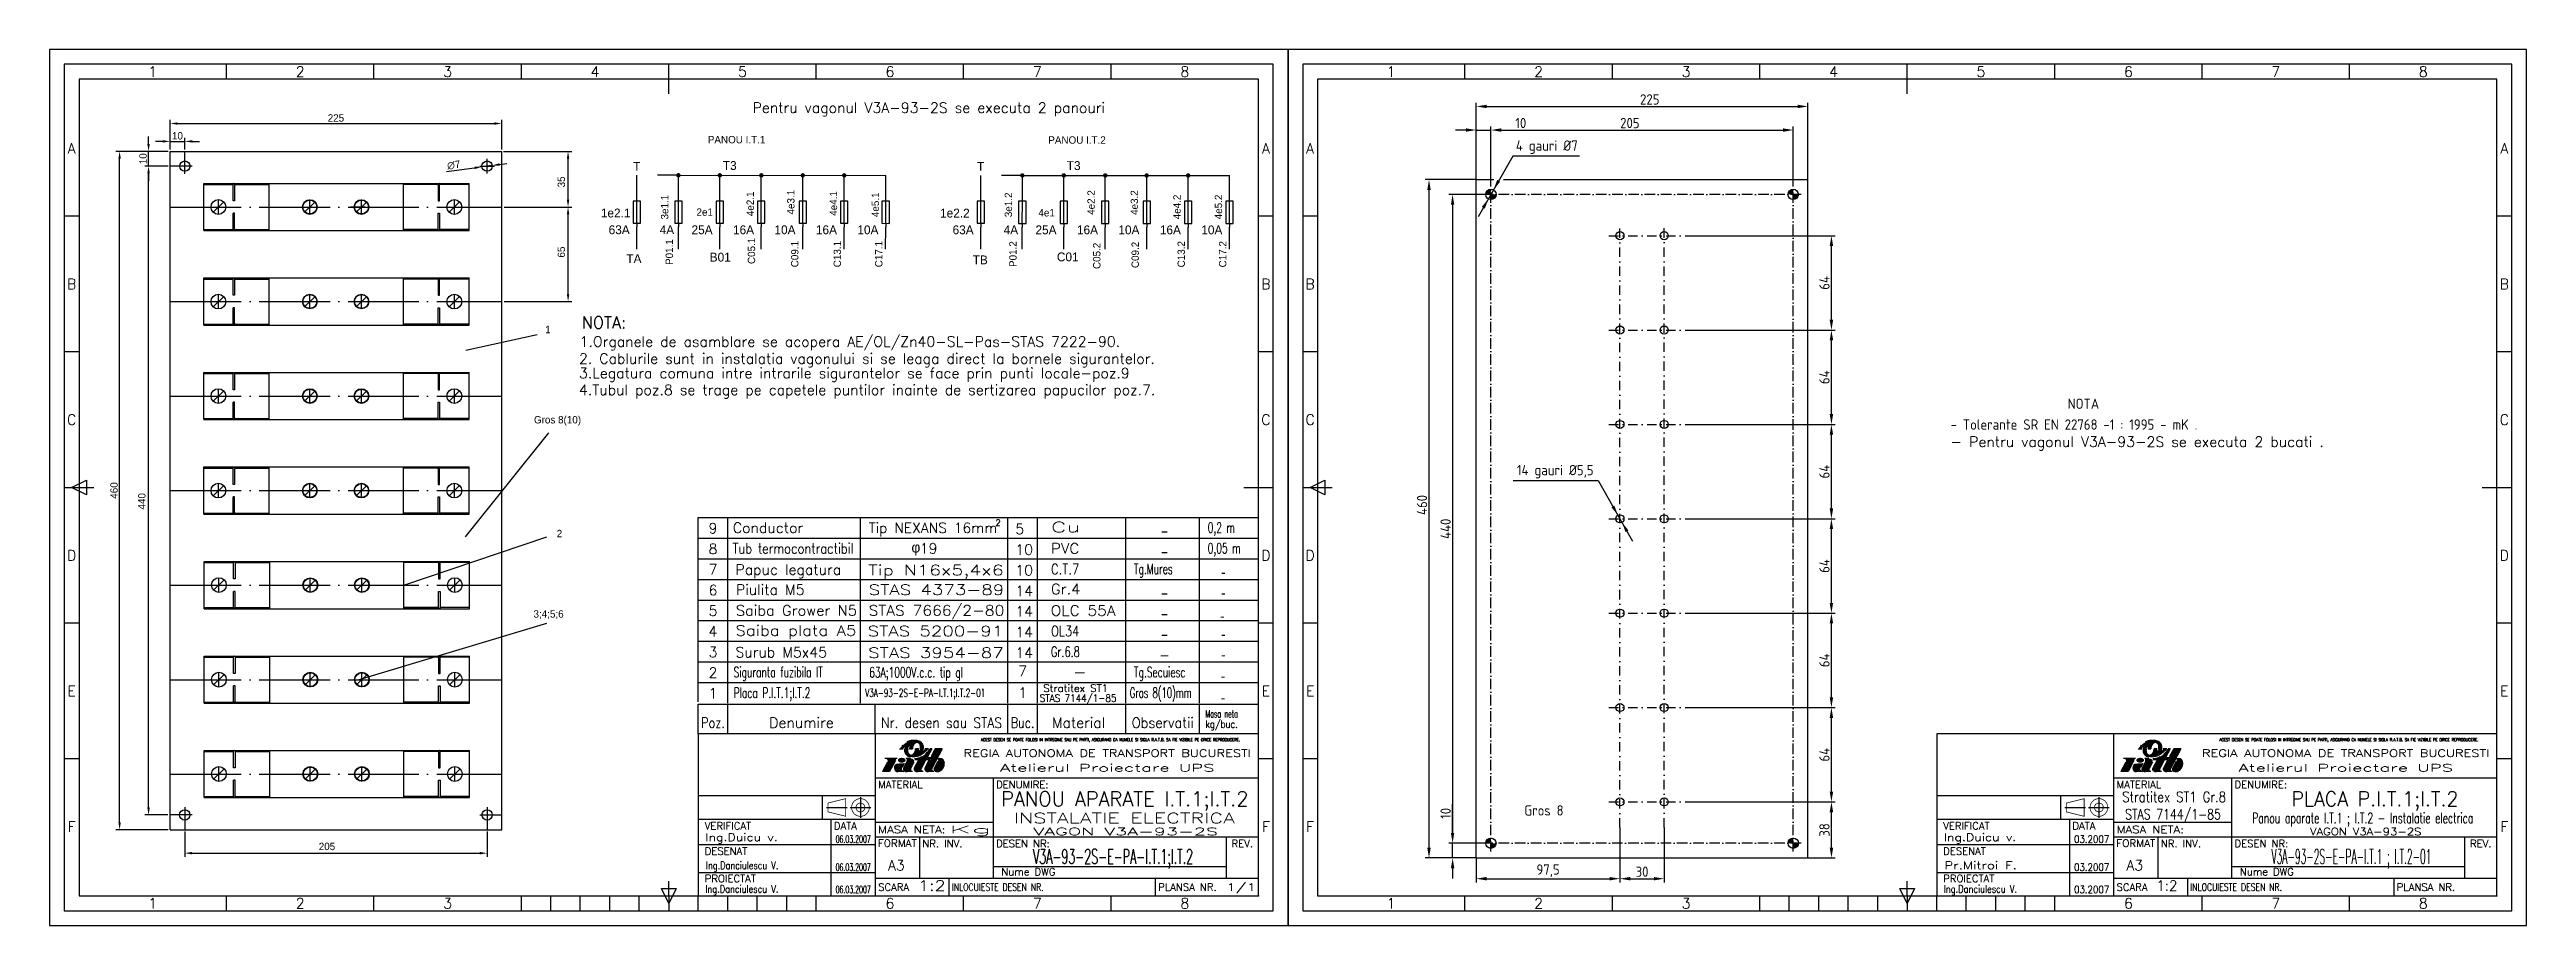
# Model space of a CAD drawing. Header units: millimetres. Extents: x 173 to 1013, y 10 to 307.
import ezdxf
from ezdxf.enums import TextEntityAlignment as Align

# ---------------------------------------------------------------- set-up
doc = ezdxf.new("R2010")
doc.units = ezdxf.units.MM
for name, pattern in [('ACAD_ISO04W100', [30, 24, -3, 0, -3]), ('ACAD_ISO10W100', [18, 12, -3, 0, -3]), ('DASHDOT2', [12.7, 6.35, -3.175, 0, -3.175])]:
    doc.linetypes.add(name, pattern=pattern)
for name, color, linetype in [('AXE', 1, 'DASHDOT2'), ('COTE', 1, 'Continuous'), ('LIN_GR', 3, 'Continuous'), ('LIN_SUB', 7, 'Continuous')]:
    doc.layers.add(name, color=color, linetype=linetype)
doc.styles.add('ISO', font='SIMPLEX.shx')
doc.styles.add('ISOCP', font='SIMPLEX.SHX')
doc.styles.add('ISOCPR', font='isocpr.shx')
doc.styles.add('ROMANC', font='romanc')
doc.dimstyles.new('ISO-25', dxfattribs={"dimtxt": 2.5, "dimasz": 2.5, "dimexe": 1.25, "dimexo": 0.625, "dimtad": 1, "dimtxsty": 'Standard', "dimcen": 2.5, "dimadec": 0, "dimazin": 0, "dimtfac": 1, "dimtmove": 0, "dimatfit": 3, "dimfxl": 1, "dimarcsym": 0})

msp = doc.modelspace()

# ---------------------------------------------------------------- texts
at = {"color": 2}
for s, p in [('PANOU I.T.1', (396.1036, 275.3155)), ('PANOU I.T.2', (511.5707, 275.1837)), ('2e1', (392.2666, 250.7395)), ('4e1', (508.2173, 250.5161))]:
    msp.add_text(s, height=2.5, dxfattribs=at).set_placement(p)
at = {"color": 1}
for s, p in [('35', (347.6707, 260.3726)), ('65', (347.6707, 236.5794)), ('440', (205.3985, 151.1403))]:
    msp.add_text(s, height=2.5, rotation=90, dxfattribs=at).set_placement(p)
at = {"color": 2}
for s, p in [('3e1.1', (382.7121, 249.5038)), ('4e2.1', (411.7331, 250.6249)), ('4e3.1', (425.4996, 251.1904)), ('4e4.1', (439.9621, 250.7474)), ('4e5.1', (454.1685, 250.3002)), ('3e1.2', (499.2804, 250.2723)), ('4e2.2', (527.3397, 251.0638)), ('4e3.2', (541.9915, 251.0397)), ('4e4.2', (556.454, 249.5647)), ('4e5.2', (570.5129, 249.5597)), ('P01.1', (384.2798, 234.0812)), ('C05.1', (412.1487, 234.3807)), ('C09.1', (426.8329, 233.2939)), ('C13.1', (441.2589, 233.2888)), ('C17.1', (455.3179, 233.2839)), ('P01.2', (500.8283, 233.3947)), ('C05.2', (529.2595, 232.6918)), ('C09.2', (542.2943, 233.0175)), ('C13.2', (557.8984, 233.2478)), ('C17.2', (571.9574, 233.2429))]:
    msp.add_text(s, height=2.5, rotation=90, dxfattribs=at).set_placement(p)
at = {"color": 1}
for s, p in [('1', (340.9385, 210.9426)), ('Gros 8(10)', (337.1441, 180.3377)), ('2', (344.8563, 141.7557)), ('3;4;5;6', (336.9888, 114.4788)), ('205', (264.1568, 35.6627))]:
    msp.add_text(s, height=2.5, dxfattribs=at).set_placement(p)
at = {"color": 2, "style": 'ISOCPR'}
for s, p in [('- Tolerante SR EN 22768 -1 : 1995 - mK .', (817.5693, 178.2163)), ('Gros 8', (672.9802, 47.3763))]:
    msp.add_text(s, height=3.5, dxfattribs=at).set_placement(p)
at = {"color": 50}
for s, width, p, p2 in [('    -    ', 0.666667, (540.4766, 142.1583), (561.4766, 142.1583)), ('    -    ', 0.666667, (540.4766, 135.1583), (561.4766, 135.1583)), ('    -    ', 0.666667, (540.4766, 121.1583), (561.4766, 121.1583)), ('    -    ', 0.666667, (540.4766, 114.1583), (561.4766, 114.1583)), ('   -   ', 0.857143, (540.4766, 100.1583), (561.4766, 100.1583)), ('    -    ', 0.666667, (540.4766, 107.1583), (561.4766, 107.1583))]:
    msp.add_text(s, height=3.5, dxfattribs=dict(at, width=width)).set_placement(p, p2, align=Align.FIT)
for p in [(570.9766, 128.1583), (570.9766, 121.1583), (570.5846, 113.3227), (570.9766, 107.1583), (570.9766, 100.1583), (570.8483, 92.9396), (570.8483, 85.5876)]:
    msp.add_text('-', height=3.5, dxfattribs=at).set_placement(p, align=Align.CENTER)
at = {"color": 1, "char_height": 3.5, "attachment_point": 5, "style": 'ISOCPR'}
for s, insert in [('4 gauri %%c7', (680.6459, 274.0178)), ('14 gauri %%c5,5', (683.4792, 163.9969))]:
    msp.add_mtext(s, dxfattribs=dict(at, insert=insert))
at = {"layer": 'COTE', "color": 6, "style": 'ISOCPR'}
msp.add_text('NOTA', height=3.5, dxfattribs=at).set_placement((857.2476, 185.2686))
at = {"layer": 'LIN_GR', "color": 2, "ltscale": 0.5, "text_generation_flag": 2}
for s, p in [('T', (373.2311, 266.0328)), ('T', (489.8706, 266.004)), ('AT', (373.6086, 234.7239))]:
    msp.add_text(s, height=3, rotation=0.0403349, dxfattribs=at).set_placement(p)
at = {"layer": 'LIN_GR', "color": 2, "ltscale": 0.5}
for s, p in [('T3', (401.1886, 266.3058)), ('T3', (517.8281, 266.2648)), ('B01', (396.7448, 235.2175)), ('TB', (485.9318, 234.2943)), ('C01', (514.4805, 235.3108))]:
    msp.add_text(s, height=3, rotation=359.9193785, dxfattribs=at).set_placement(p)
for s, p in [('1e2.1', (359.8325, 250.1888)), ('1e2.2', (474.8752, 250.16)), ('63A', (362.4708, 244.5181)), ('4A', (379.7846, 244.5181)), ('25A', (390.5886, 244.5082)), ('16A', (404.6475, 244.5032)), ('10A', (418.7064, 244.4983)), ('16A', (432.7654, 244.4934)), ('10A', (446.8243, 244.4884)), ('63A', (479.1103, 244.4893)), ('4A', (496.4241, 244.4893)), ('25A', (507.2281, 244.4794)), ('16A', (521.287, 244.4744)), ('10A', (535.346, 244.4695)), ('16A', (549.4049, 244.4645)), ('10A', (563.4638, 244.4596))]:
    msp.add_text(s, height=3, dxfattribs=at).set_placement(p)
at = {"layer": 'LIN_GR', "color": 3, "style": 'ISOCP'}
msp.add_text('NOTA:', height=4, dxfattribs=at).set_placement((353.3359, 212.5551))
for s, p in [('9', (397.8611, 143.0661)), ('8', (397.8611, 136.0661)), ('7', (397.8611, 129.0661)), ('5', (397.8611, 115.0661)), ('6', (397.8611, 122.0661)), ('4', (397.8611, 108.0661)), ('3', (397.8611, 101.0661)), ('2', (397.8611, 94.0661)), ('1', (397.8611, 87.0661))]:
    msp.add_text(s, height=3.5, dxfattribs=at).set_placement(p, align=Align.CENTER)
at = {"layer": 'LIN_SUB', "color": 2, "style": 'ISOCP'}
for s, p in [('Pentru vagonul V3A-93-2S se executa 2 panouri', (411.2833, 285.6547)), ('1.Organele de asamblare se acopera AE/OL/Zn40-SL-Pas-STAS 7222-90.', (352.634, 206.3312)), ('2. Cablurile sunt in instalatia vagonului si se leaga direct la bornele sigurantelor.', (352.4125, 200.5781)), ('3.Legatura comuna intre intrarile sigurantelor se face prin punti locale-poz.9', (352.4125, 195.6497)), ('4.Tubul poz.8 se trage pe capetele puntilor inainte de sertizarea papucilor poz.7.', (352.4125, 189.963)), ('- Pentru vagonul V3A-93-2S se executa 2 bucati .', (817.5533, 172.3681))]:
    msp.add_text(s, height=3.5, dxfattribs=at).set_placement(p)
at = {"layer": 'LIN_SUB', "color": 50, "style": 'ISOCP'}
for s, height, p in [('Conductor', 3.5, (404.5959, 143.2135)), ('2', 2.1, (493.6588, 145.6313)), ('5', 3.5, (500.3959, 142.8218)), ('19', 3.5, (467.9926, 136.2253)), ('10', 3.5, (500.3959, 135.8218)), ('Papuc legatura', 3.5, (405.4766, 129.0179)), ('10', 3.5, (500.3959, 128.8218)), ('Piulita M5', 3.5, (405.6487, 122.2135)), ('14', 3.5, (500.3959, 121.8218)), ('14', 3.5, (500.3959, 114.8218)), ('14', 3.5, (500.3959, 107.8218)), ('Surub M5x45', 3.5, (405.4766, 101.0179)), ('14', 3.5, (500.3959, 100.8218))]:
    msp.add_text(s, height=height, dxfattribs=at).set_placement(p)
for s, width, p, p2 in [('Tip NEXANS 16mm ', 0.854489, (450.6487, 143.1898), (496.6487, 143.1898)), ('Cu', 1.87721, (512.4766, 143.4442), (522.4884, 143.4442)), ('Tub termocontractibil', 0.727811, (404.5082, 136.1898), (445.5082, 136.1898)), ('PVC', 1.029214, (512.4766, 136.1962), (522.0826, 136.1962)), ('Tip N16x5,4x6', 1.260274, (450.4766, 128.846), (496.4766, 128.846)), ('C.T.7', 0.789534, (512.4766, 129.1962), (522.0826, 129.1962)), ('Saiba Grower N5', 0.928302, (405.6487, 115.1898), (446.6487, 115.1898)), ('STAS 7666/2-80', 0.982206, (450.6487, 115.1898), (496.6487, 115.1898)), ('STAS 4373-89', 1.159664, (450.6487, 122.1898), (496.6487, 122.1898)), ('OLC 55A', 0.977778, (512.3935, 115.1363), (534.3935, 115.1363)), ('Gr.4', 1.018148, (512.4766, 122.4442), (522.4884, 122.4442)), ('Saiba plata A5', 1.033613, (405.4766, 108.3617), (446.4766, 108.3617)), ('STAS 5200-91', 1.2, (450.3046, 108.1898), (496.3046, 108.1898)), ('OL34', 0.778865, (512.4766, 108.1962), (522.0826, 108.1962)), ('STAS 3954-87', 1.154812, (450.4766, 100.846), (496.4766, 100.846)), ('Gr.6.8', 0.668788, (512.4766, 101.1962), (522.2855, 101.1962)), ('   -   ', 0.942857, (510.8792, 94.2835), (532.8792, 94.2835)), ('Gros 8(10)mm', 0.56, (539.197, 87.2684), (560.197, 87.2684))]:
    msp.add_text(s, height=3.5, dxfattribs=dict(at, width=width)).set_placement(p, p2, align=Align.FIT)
at = {"layer": 'LIN_SUB', "color": 50, "style": 'ISOCP', "width": 0.642857}
for s, height, p in [('0,2 m', 3.5, (565.6415, 143.2755)), ('0,05 m', 3.5, (565.6415, 136.2755)), ('Tg.Mures', 3.5, (540.6415, 129.2755)), ('Siguranta fuzibila IT', 3.5, (404.8611, 94.2661)), ('63A;1000V.c.c. tip gI', 3.5, (450.8387, 94.195)), ('Tg.Secuiesc', 3.5, (540.6415, 94.2755)), ('Placa P.I.T.1;I.T.2', 3.5, (404.8611, 87.2661)), ('V3A-93-2S-E-PA-I.T.1;I.T.2-01', 2.8, (449.4611, 87.5887))]:
    msp.add_text(s, height=height, dxfattribs=at).set_placement(p)
at = {"layer": 'LIN_SUB', "color": 50, "style": 'ISOCP'}
for s, p in [('7', (502.8611, 94.6181)), ('1', (502.8611, 87.2661))]:
    msp.add_text(s, height=3.5, dxfattribs=at).set_placement(p, align=Align.CENTER)
at = {"layer": 'LIN_SUB', "color": 2, "style": 'ISOCP'}
for s, height, width, p, p2 in [('STAS 7144/1-85', 2.5, 0.8, (508.6832, 85.9474), (534.6832, 85.9474)), ('Stratitex ST1', 2.5, 0.928643, (509.8611, 89.2994), (531.8611, 89.2994)), ('Poz.', 3.5, 0.813559, (393.8611, 77.1141), (401.8611, 77.1141)), ('Nr. desen sau STAS', 3.5, 0.763975, (454.8611, 77.1141), (495.8611, 77.1141)), ('Buc.', 3.5, 0.8, (498.8611, 77.1141), (506.8611, 77.1141)), ('Material', 3.5, 0.93913, (512.8611, 77.1141), (530.8611, 77.1141)), ('Observatii', 3.5, 0.851351, (539.8611, 77.1141), (560.8611, 77.1141)), ('Masa neta', 2.5, 0.573913, (564.8611, 80.6141), (575.8611, 80.6141)), ('kg/buc.', 2.5, 0.796552, (564.8611, 77.1141), (575.8611, 77.1141))]:
    msp.add_text(s, height=height, dxfattribs=dict(at, width=width)).set_placement(p, p2, align=Align.FIT)
msp.add_text('Denumire', height=3.5, dxfattribs=at).set_placement((427.8611, 77.1141), align=Align.CENTER)
at = {"layer": 'LIN_SUB', "color": 50, "insert": (465.1438, 140.0846), "char_height": 3.5, "width": 31.5582, "attachment_point": 1, "style": 'ISOCP'}
msp.add_mtext('{\\fSymbol|b0|i0|c2|p18;f}', dxfattribs=at)

# ---------------------------------------------------------------- blocks, each defined once
blk = doc.blocks.new('a3')
at = {"color": 70}
for p, q in [((-360, 287), (-360, 292)), ((-310, 287), (-310, 292)), ((-260, 287), (-260, 292)), ((-210, 282), (-210, 292)), ((-160, 287), (-160, 292)), ((-110, 287), (-110, 292)), ((-60, 287), (-60, 292)), ((-410, 240.5), (-415, 240.5)), ((-5, 240.5), (-10, 240.5)), ((-410, 194.5), (-415, 194.5)), ((-5, 194.5), (-10, 194.5)), ((-415, 148.5), (-405, 148.5)), ((-412.5, 148.5), (-407.5, 151)), ((-407.5, 146), (-412.5, 148.5)), ((-407.5, 151), (-407.5, 146)), ((-15, 148.5), (-5, 148.5)), ((-410, 102.5), (-415, 102.5)), ((-5, 102.5), (-10, 102.5)), ((-410, 56.5), (-415, 56.5)), ((-5, 56.5), (-10, 56.5)), ((-360, 5), (-360, 10)), ((-310, 5), (-310, 10)), ((-260, 5), (-260, 10)), ((-250, 5), (-250, 10)), ((-240, 5), (-240, 10)), ((-230, 5), (-230, 10)), ((-220, 5), (-220, 10)), ((-212.5, 12.5), (-207.5, 12.5)), ((-210, 7.5), (-212.5, 12.5)), ((-210, 10), (-210, 15)), ((-207.5, 12.5), (-210, 7.5)), ((-210, 10), (-210, 5)), ((-200, 5), (-200, 10)), ((-190, 5), (-190, 10)), ((-180, 5), (-180, 10)), ((-170, 5), (-170, 10)), ((-160, 5), (-160, 10)), ((-110, 5), (-110, 10)), ((-60, 5), (-60, 10)), ((-260, 5), (-160, 5))]:
    blk.add_line(p, q, dxfattribs=at)
at = {"color": 240}
for points in [[(0, 297), (-420, 297), (-420, 0), (0, 0)], [(-5, 292), (-415, 292), (-415, 5), (-5, 5)]]:
    blk.add_lwpolyline(points, close=True, dxfattribs=at)
at = {"color": 70}
blk.add_lwpolyline([(-10, 287), (-410, 287), (-410, 10), (-10, 10)], close=True, dxfattribs=at)
at = {"color": 50}
for s, style, p in [('1', 'ISOCP', (-385, 289.5)), ('2', 'ISO', (-335, 289.5)), ('3', 'ISO', (-285, 289.5)), ('4', 'ISO', (-235, 289.5)), ('5', 'ISO', (-185, 289.5)), ('6', 'ISO', (-135, 289.5)), ('7', 'ISO', (-85, 289.5)), ('8', 'ISO', (-35, 289.5)), ('A', 'ISO', (-412.5, 263.5)), ('A', 'ISO', (-7.5, 263.5)), ('B', 'ISO', (-412.5, 217.5)), ('B', 'ISO', (-7.5, 217.5)), ('C', 'ISO', (-412.5, 171.5)), ('C', 'ISO', (-7.5, 171.5)), ('D', 'ISO', (-412.5, 125.5)), ('D', 'ISO', (-7.5, 125.5)), ('E', 'ISO', (-412.5, 79.5)), ('E', 'ISO', (-7.5, 79.5)), ('F', 'ISO', (-412.5, 33.5)), ('F', 'ISO', (-7.5, 33.5)), ('1', 'ISOCP', (-385, 7.5)), ('2', 'ISO', (-335, 7.5)), ('3', 'ISO', (-285, 7.5)), ('6', 'ISO', (-135, 7.5)), ('7', 'ISO', (-85, 7.5)), ('8', 'ISO', (-35, 7.5))]:
    blk.add_text(s, height=3.5, dxfattribs=dict(at, style=style)).set_placement(p, align=Align.MIDDLE)
blk = doc.blocks.new('ind3_12')
at = {"color": 70}
for p, q in [((0, 55), (-190, 55)), ((-190, 55), (-190, 0)), ((-130, 55), (-130, 0)), ((-130, 40), (0, 40)), ((-190, 26), (-130, 26))]:
    blk.add_line(p, q, dxfattribs=at)
at = {"color": 40}
for p, q in [((-125.82, 45.38), (-127.54, 42.15)), ((-125.13, 42.15), (-127.54, 42.15)), ((-122.56, 46.63), (-126.68, 46.63)), ((-123.11, 45.94), (-125.13, 42.15)), ((-120.23, 42.15), (-122.21, 42.15)), ((-121.71, 49.9), (-120.46, 49.9)), ((-120.12, 44.91), (-120.81, 43.6)), ((-119.12, 45.67), (-120.36, 43.36)), ((-118.05, 46.63), (-119.46, 46.63)), ((-117.39, 42.15), (-119.15, 42.15)), ((-118.34, 49.9), (-117.36, 49.9)), ((-116.85, 45.42), (-118, 43.26)), ((-117.39, 42.15), (-117.72, 42.33)), ((-115.18, 46.28), (-116.74, 43.36)), ((-116.7, 46.63), (-116.29, 46.65)), ((-116.6, 46.28), (-115.18, 46.28)), ((-115.31, 49.9), (-116.29, 49.9)), ((-116.29, 46.65), (-115.69, 46.73)), ((-115.69, 46.73), (-115.27, 46.82)), ((-113.77, 42.15), (-115.53, 42.15)), ((-115.27, 46.82), (-114.78, 46.97)), ((-114.78, 46.97), (-114.27, 47.24)), ((-112.77, 46.28), (-114.38, 43.26)), ((-113.77, 42.15), (-114.1, 42.33)), ((-111.94, 49.9), (-113.19, 49.9)), ((-111.75, 45.93), (-113.13, 43.36)), ((-112.95, 48.16), (-112.68, 48.4)), ((-112.77, 46.28), (-111.36, 46.28)), ((-112.68, 48.4), (-112.61, 48.47)), ((-110.84, 49.9), (-112.41, 46.97)), ((-112.41, 46.97), (-110.99, 46.97)), ((-110.16, 42.15), (-111.92, 42.15)), ((-111.75, 45.93), (-111.15, 45.93)), ((-110.84, 49.9), (-111.36, 49.9)), ((-110.99, 46.97), (-111.36, 46.28)), ((-110.41, 47.32), (-111.15, 45.93)), ((-109.64, 49.9), (-111.01, 47.32)), ((-111.01, 47.32), (-110.41, 47.32)), ((-107.23, 49.9), (-110.77, 43.26)), ((-110.16, 42.15), (-110.49, 42.33)), ((-108.74, 45.59), (-109.99, 43.26)), ((-107.23, 49.9), (-109.64, 49.9)), ((-108.78, 46.63), (-108.09, 46.63))]:
    blk.add_line(p, q, dxfattribs=at)
at = {"color": 240}
for p, q in [((-130, 34), (-190, 34)), ((-148, 34), (-148, 26)), ((-90, 40), (-90, 6)), ((-146.5, 30), (-139.5, 30)), ((-145, 26), (-145, 0)), ((-138.5, 30), (-131.5, 30)), ((-135, 33.5), (-135, 26.5)), ((-190, 17.5), (-130, 17.5)), ((-130, 25), (-90, 25)), ((-130, 20), (0, 20)), ((-115, 20), (-115, 6)), ((-11, 20), (-11, 6)), ((-90, 10), (-11, 10)), ((-190, 8), (-130, 8)), ((-130, 6), (0, 6)), ((-105, 6), (-105, 0)), ((-35, 6), (-35, 0))]:
    blk.add_line(p, q, dxfattribs=at)
at = {"color": 40}
for points in [[(-114.74, 49.9, 0.04888), (-114.64, 50.37, 0.067418), (-114.64, 50.71, 0.012512), (-114.71, 51.12, 0.046313), (-114.74, 51.23, 0.02866), (-114.83, 51.43, 0.04799), (-114.9, 51.53, 0.027533), (-115.01, 51.65, 0.02878), (-115.12, 51.74, 0.020408), (-115.27, 51.85, 0.028785), (-115.38, 51.91, 0.02307), (-115.48, 51.96, 0.025276), (-115.58, 51.99, 0.029587), (-115.69, 52.01, 0.0261), (-115.8, 52.02, 0.034106), (-115.93, 52.02, 0.03305), (-116.05, 52, 0.031407), (-116.17, 51.97, 0.027201), (-116.3, 51.91, 0.027571), (-116.45, 51.82, 0.032433), (-116.58, 51.73, 0.017982), (-116.7, 51.62, 0.025528), (-116.79, 51.53, 0.009898), (-116.89, 51.41, 0.014131), (-116.96, 51.31, 0.005952), (-117.02, 51.22, 0.007874), (-117.06, 51.15, 0.013516), (-117.13, 51.03, 0.012262), (-117.2, 50.9, 0.010996), (-117.25, 50.78, 0.020912), (-117.28, 50.71, 0.006638), (-117.28, 50.69, 0.003922), (-117.3, 50.64, 0.014081), (-117.33, 50.52, 0.011261), (-117.36, 50.37, 0.018498), (-117.36, 50.34, 0.00311), (-117.38, 50.18, 0.039527), (-117.38, 50.07, 0.0256), (-117.36, 49.9)], [(-113.68, 49.9, 0.047001), (-113.61, 50.39, 0.072657), (-113.64, 50.71, 0.024176), (-113.81, 51.3, 0.05712), (-113.92, 51.53, 0.02409), (-114.05, 51.71, 0.014395), (-114.28, 51.99, 0.046768), (-114.45, 52.15, 0.031027), (-114.74, 52.35)], [(-119.97, 49.9, 0.047001), (-120.05, 49.4, 0.072657), (-120.01, 49.08, 0.024176), (-119.84, 48.49, 0.05712), (-119.73, 48.26, 0.02409), (-119.6, 48.09, 0.014395), (-119.38, 47.81, 0.046768), (-119.2, 47.65, 0.031027), (-118.91, 47.44)], [(-118.91, 49.9, 0.04888), (-119.02, 49.43, 0.067418), (-119.01, 49.08, 0.012512), (-118.94, 48.67, 0.046313), (-118.91, 48.56, 0.02866), (-118.82, 48.37, 0.04799), (-118.75, 48.26, 0.027533), (-118.64, 48.15, 0.02878), (-118.53, 48.05, 0.020408), (-118.39, 47.95, 0.028785), (-118.28, 47.88, 0.02307), (-118.17, 47.84, 0.025276), (-118.07, 47.8, 0.029587), (-117.97, 47.78, 0.0261), (-117.85, 47.77, 0.034106), (-117.73, 47.77, 0.03305), (-117.6, 47.79, 0.031407), (-117.48, 47.83, 0.027201), (-117.36, 47.88, 0.027571), (-117.2, 47.97, 0.032433), (-117.07, 48.06, 0.017982), (-116.95, 48.18, 0.025528), (-116.87, 48.26, 0.009898), (-116.76, 48.39, 0.014131), (-116.7, 48.48, 0.005952), (-116.63, 48.57, 0.007874), (-116.59, 48.64, 0.013516), (-116.52, 48.76, 0.012262), (-116.45, 48.9, 0.010996), (-116.4, 49.02, 0.020912), (-116.38, 49.08, 0.006638), (-116.37, 49.11, 0.003922), (-116.35, 49.16, 0.014081), (-116.32, 49.28, 0.011261), (-116.29, 49.42, 0.018498), (-116.29, 49.45, 0.00311), (-116.27, 49.61, 0.039527), (-116.27, 49.73, 0.0256), (-116.29, 49.9)]]:
    blk.add_lwpolyline(points, format="xyb", dxfattribs=at)
at = {"color": 40, "flags": 128}
blk.add_lwpolyline([(-108.71, 42.18, 0.07519), (-108.1, 42.37, 0.103495), (-107.27, 43.01, 0.091904), (-106.74, 43.94, 0.085107), (-106.54, 45.08, 0.085107)], format="xyb", dxfattribs=at)
at = {"color": 240}
for points in [[(-146, 31.5, 0.25, 0.25, 0), (-140, 33, 0.25, 0.25, 0), (-140, 27, 0.25, 0.25, 0), (-146, 28.5, 0.25, 0.25, 0)], [(-135, 31.5, 0.25, 0.25, 1), (-135, 28.5, 0.25, 0.25, 1)]]:
    blk.add_lwpolyline(points, format="xyseb", close=True, dxfattribs=at)
blk.add_lwpolyline([(-135, 33, 0.25, 0.25, 1), (-135, 27, 0.25, 0.25, 1), (-135, 33, 0.25, 0.25, 1)], format="xyseb", dxfattribs=at)
at = {"color": 40}
for centre, radius, start, end in [((-96.55, 26.7), 34.29, 134.68173, 135.48651), ((-117.71, 49.53), 2.3, 144.00024, 170.76003), ((-117.8, 49.83), 2.74, 113.91101, 122.24004), ((-115.81, 45.34), 7.65, 108.93252, 113.91101), ((-115.07, 49.86), 3.27, 161.79053, 179.28483), ((-117.59, 50.52), 2.17, 96.82108, 108.93252), ((-116.41, 40.67), 12.1, 91.69644, 96.82108), ((-116.61, 47.25), 5.51, 78.6042, 91.69644), ((-116, 50.28), 2.42, 58.80187, 78.6042), ((-122.21, 43.44), 1.29, 94.59794, 270), ((-177.94, 750.15), 707.62, 274.50891, 274.68697), ((-120.23, 42.84), 0.689, 201.87291, 270), ((-119.75, 43.03), 0.689, 151.92751, 234.46154), ((-119.15, 43.87), 1.72, 234.46154, 270), ((-119.73, 46), 0.689, 331.92751, 66.48491), ((-117.66, 49.52), 2.42, 238.80187, 258.6042), ((-117.39, 42.94), 0.689, 151.92751, 241.92751), ((-116.14, 43.03), 0.689, 151.92751, 234.46154), ((-115.53, 43.87), 1.72, 234.46154, 270), ((-118.58, 49.94), 3.27, 341.79053, 359.28483), ((-113.78, 42.94), 0.689, 151.92751, 241.92751), ((-115.94, 50.27), 2.3, 324.00024, 350.76003), ((-112.52, 43.03), 0.689, 151.92751, 234.46154), ((-111.92, 43.87), 1.72, 234.46154, 270), ((-145.94, 81.79), 47.13, 315, 315.97302), ((-113.12, 49.86), 0.893, 316.89809, 318.65661), ((-115.09, 51.98), 4.23, 315.97302, 321.34019), ((-122.28, 57.73), 13.43, 321.34019, 324.35298), ((-110.16, 42.94), 0.689, 151.92751, 241.92751), ((-109.38, 42.94), 0.689, 151.92751, 242.78208), ((-108.99, 43.7), 1.55, 242.78208, 280.2311), ((-108.09, 45.08), 1.55, 0, 90)]:
    blk.add_arc(centre, radius, start, end, dxfattribs=at)
blk.add_point((0, 0))
for points in [[(-121.71, 49.9), (-120.46, 49.9), (-121.21, 50.52), (-120.18, 50.33)], [(-121.21, 50.52), (-120.18, 50.33), (-120.72, 51.03), (-119.93, 50.59)], [(-120.72, 51.03), (-119.93, 50.59), (-120.22, 51.49), (-119.57, 50.88)], [(-120.22, 51.49), (-119.57, 50.88), (-119.6, 51.93), (-118.18, 50.88)], [(-119.84, 50.38), (-118.6, 50.45), (-119.97, 49.9), (-118.91, 49.9)], [(-119.57, 50.88), (-118.18, 50.88), (-119.84, 50.38), (-118.6, 50.45)], [(-119.6, 51.93), (-118.18, 50.88), (-118.87, 52.35), (-118.18, 50.88)], [(-118.87, 52.35), (-118.18, 50.88), (-118.21, 52.6), (-118.18, 50.88)], [(-117.31, 50.61), (-118.27, 50.54), (-117.37, 50.27), (-118.32, 50.22)], [(-117.09, 51.1), (-118.18, 50.88), (-117.31, 50.61), (-118.27, 50.54)], [(-118.21, 52.6), (-118.18, 50.88), (-117.81, 52.68), (-118.18, 50.88)], [(-116.87, 52.76), (-118.18, 50.88), (-116.31, 52.75), (-118.18, 50.88)], [(-117.81, 52.68), (-118.18, 50.88), (-116.87, 52.76), (-118.18, 50.88)], [(-116.08, 51.99), (-116.31, 52.75), (-116.62, 51.7), (-118.18, 50.88)], [(-116.62, 51.7), (-118.18, 50.88), (-117.09, 51.1), (-118.18, 50.88)], [(-115.84, 51.99), (-116.08, 51.99), (-116.32, 51.86)], [(-116.31, 52.75), (-115.41, 52.63), (-115.84, 52.71)], [(-115.54, 51.98), (-115.41, 52.63), (-116.08, 51.99), (-116.31, 52.75)], [(-115.84, 51.99), (-115.54, 51.98), (-115.91, 51.97), (-115.51, 51.96)], [(-115.73, 51.96), (-115.33, 51.85), (-115.51, 51.96)], [(-115.09, 51.72), (-114.87, 52.42), (-115.54, 51.98), (-115.41, 52.63)], [(-115.41, 52.63), (-114.87, 52.42), (-115.11, 52.53)], [(-114.87, 51.48), (-114.18, 51.87), (-115.09, 51.72), (-114.87, 52.42)], [(-114.87, 52.42), (-114.18, 51.87), (-114.48, 52.17)], [(-114.68, 50.99), (-113.86, 51.41), (-114.87, 51.48), (-114.18, 51.87)], [(-114.63, 50.55), (-113.67, 50.85), (-114.68, 50.99), (-113.86, 51.41)], [(-114.65, 50.25), (-113.62, 50.26), (-114.63, 50.55), (-113.67, 50.85)], [(-113.67, 50.85), (-113.62, 50.26), (-113.61, 50.56)], [(-125.82, 45.38), (-123.11, 45.94), (-127.54, 42.15), (-125.13, 42.15)], [(-126.68, 46.63), (-122.56, 46.63), (-126.26, 46.53), (-122.84, 46.34)], [(-126.26, 46.53), (-122.84, 46.34), (-125.96, 46.29), (-123.05, 46.05)], [(-123.05, 46.05), (-125.96, 46.29), (-123.11, 45.94), (-125.77, 45.87)], [(-125.76, 45.63), (-123.11, 45.94), (-125.82, 45.38)], [(-125.77, 45.87), (-123.11, 45.94), (-125.76, 45.63), (-123.11, 45.94)], [(-123.17, 44.3), (-120.81, 43.6), (-123.49, 43.38), (-120.95, 43.16)], [(-123.17, 44.3), (-123.49, 43.38), (-123.29, 44.14), (-123.45, 43.79)], [(-123.49, 43.38), (-120.95, 43.16), (-123.49, 43.38), (-120.87, 42.58)], [(-123.49, 43.38), (-123.1, 42.51), (-123.42, 43), (-123.25, 42.69)], [(-123.49, 43.38), (-120.87, 42.58), (-123.1, 42.51), (-120.62, 42.27)], [(-122.31, 44.73), (-120.12, 44.91), (-123.17, 44.3), (-120.81, 43.6)], [(-122.31, 44.73), (-123.17, 44.3), (-122.7, 44.64), (-123.04, 44.43)], [(-123.1, 42.51), (-122.21, 42.15), (-122.93, 42.37), (-122.61, 42.22)], [(-123.1, 42.51), (-120.62, 42.27), (-122.21, 42.15), (-120.23, 42.15)], [(-122.28, 46.18), (-122.28, 45.84), (-122.31, 46.03)], [(-122.2, 46.34), (-122.22, 45.73), (-122.28, 46.18), (-122.28, 45.84)], [(-122.07, 46.5), (-122.04, 45.53), (-122.2, 46.34), (-122.22, 45.73)], [(-121.94, 46.59), (-121.9, 45.43), (-122.07, 46.5), (-122.04, 45.53)], [(-121.78, 46.68), (-121.71, 45.34), (-121.94, 46.59), (-121.9, 45.43)], [(-121.62, 46.75), (-121.56, 45.28), (-121.78, 46.68), (-121.71, 45.34)], [(-121.46, 46.79), (-121.43, 45.25), (-121.62, 46.75), (-121.56, 45.28)], [(-121.33, 46.82), (-121.31, 45.23), (-121.46, 46.79), (-121.43, 45.25)], [(-121.21, 46.83), (-121.2, 45.22), (-121.33, 46.82), (-121.31, 45.23)], [(-121.21, 46.83), (-121.1, 46.84), (-121.09, 45.21)], [(-121.09, 45.21), (-120.9, 45.21), (-121.21, 46.83), (-121.2, 45.22)], [(-121.1, 46.84), (-120.91, 46.84), (-121.09, 45.21), (-120.9, 45.21)], [(-120.9, 45.21), (-120.91, 46.84), (-120.81, 45.22), (-120.81, 46.83)], [(-120.81, 45.22), (-120.81, 46.83), (-120.68, 45.23), (-120.69, 46.82)], [(-120.68, 45.23), (-120.69, 46.82), (-120.56, 45.25), (-120.55, 46.79)], [(-120.56, 45.25), (-120.55, 46.79), (-120.42, 45.29), (-120.43, 46.76)], [(-120.42, 45.29), (-120.43, 46.76), (-120.27, 45.34), (-120.27, 46.7)], [(-120.42, 42.88), (-120.36, 43.36), (-120.43, 43.1)], [(-120.36, 43.36), (-116.85, 45.42), (-120.42, 42.88), (-118, 43.26)], [(-120.42, 42.88), (-118, 43.26), (-120.15, 42.47), (-118.06, 42.75)], [(-120.15, 42.47), (-120.42, 42.88), (-120.32, 42.64)], [(-119.12, 45.67), (-116.78, 45.9), (-120.36, 43.36), (-116.85, 45.42)], [(-120.27, 45.34), (-120.27, 46.7), (-120.14, 45.41), (-120.13, 46.63)], [(-120.15, 42.47), (-118.06, 42.75), (-119.15, 42.15), (-117.72, 42.33)], [(-119.15, 42.15), (-120.15, 42.47), (-119.72, 42.25)], [(-120.14, 45.41), (-120.13, 46.63), (-119.97, 45.52), (-119.99, 46.54)], [(-119.97, 49.9), (-118.91, 49.9), (-120.05, 49.4), (-119, 49.53)], [(-120.05, 49.4), (-119, 49.53), (-119.94, 48.79), (-119, 49.02)], [(-120.05, 49.4), (-119.94, 48.79), (-120.04, 49.24)], [(-120.04, 49.24), (-119.94, 48.79), (-120.03, 49.13)], [(-119.97, 45.52), (-119.99, 46.54), (-119.84, 45.65), (-119.88, 46.44)], [(-119.94, 48.79), (-119, 49.02), (-119.72, 48.25), (-118.92, 48.6)], [(-119.84, 45.65), (-119.88, 46.44), (-119.74, 45.8), (-119.77, 46.3)], [(-119.74, 45.8), (-119.77, 46.3), (-119.71, 45.9), (-119.72, 46.2)], [(-119.72, 48.25), (-118.92, 48.6), (-119.33, 47.76), (-118.75, 48.27)], [(-119.72, 46.2), (-119.71, 45.9), (-119.7, 46.13), (-119.69, 46.02)], [(-119.46, 46.63), (-118.05, 46.63), (-119.08, 46.21), (-117.05, 46.31)], [(-119.33, 47.76), (-118.75, 48.27), (-118.77, 47.37), (-118.43, 47.98)], [(-119.25, 46.4), (-119.09, 46.04), (-119.08, 46.21)], [(-119.15, 42.15), (-117.72, 42.33), (-117.39, 42.15)], [(-119.08, 46.21), (-117.05, 46.31), (-119.12, 45.67), (-116.78, 45.9)], [(-118.77, 47.37), (-118.43, 47.98), (-118.32, 47.19), (-118.12, 47.82)], [(-117.37, 50.27), (-118.32, 50.22), (-117.36, 49.9), (-118.34, 49.9)], [(-118.32, 47.19), (-118.12, 47.82), (-117.71, 47.07), (-117.72, 47.77)], [(-118.02, 43.03), (-117.9, 42.55), (-118.06, 42.75)], [(-118.05, 46.63), (-117.05, 46.31), (-117.7, 46.59), (-117.41, 46.5)], [(-117.71, 47.07), (-117.72, 47.77), (-117.14, 47.03), (-117.33, 47.9)], [(-117.14, 47.03), (-117.33, 47.9), (-116.45, 47.06), (-117.04, 48.09)], [(-117.05, 46.31), (-116.78, 45.9), (-116.88, 46.12)], [(-116.45, 47.06), (-117.04, 48.09), (-115.94, 47.1), (-116.74, 48.42)], [(-116.78, 45.9), (-116.85, 45.42), (-116.77, 45.67)], [(-116.74, 43.36), (-116.81, 42.88), (-116.82, 43.14)], [(-116.74, 43.36), (-114.38, 43.26), (-116.81, 42.88), (-114.44, 42.75)], [(-116.52, 42.46), (-116.81, 42.88), (-116.71, 42.66)], [(-116.81, 42.88), (-114.44, 42.75), (-116.52, 42.46), (-114.12, 42.34)], [(-116.7, 48.48), (-115.12, 47.31), (-116.74, 48.42)], [(-116.7, 48.48), (-116.7, 48.48), (-116.74, 48.42)], [(-115.94, 47.1), (-116.74, 48.42), (-115.12, 47.31), (-116.74, 48.42)], [(-115.18, 46.28), (-112.77, 46.28), (-116.74, 43.36), (-114.38, 43.26)], [(-116.45, 48.9), (-115.12, 47.31), (-116.7, 48.48)], [(-116.22, 46.66), (-116.7, 46.63), (-116.6, 46.28)], [(-116.6, 46.28), (-111.36, 46.28), (-116.22, 46.66), (-112.41, 46.97)], [(-115.53, 42.15), (-116.54, 42.47), (-116.1, 42.25)], [(-116.52, 42.46), (-114.12, 42.34), (-115.53, 42.15), (-113.77, 42.15)], [(-116.4, 49.03), (-115.48, 48.92), (-116.45, 48.9), (-115.12, 47.31)], [(-116.29, 49.44), (-115.35, 49.44), (-116.4, 49.03), (-115.48, 48.92)], [(-116.29, 49.9), (-115.31, 49.9), (-116.29, 49.44), (-115.35, 49.44)], [(-116.22, 46.66), (-115.25, 46.82), (-115, 46.76)], [(-115.48, 48.92), (-114.09, 48.92), (-115.01, 49.4), (-113.85, 49.33)], [(-115.48, 48.92), (-114.59, 48.13), (-115.12, 47.31)], [(-115.48, 48.92), (-114.09, 48.92), (-114.18, 47.78), (-115.12, 47.31)], [(-115.25, 46.82), (-114.79, 46.97), (-115, 46.76)], [(-115.01, 49.4), (-113.85, 49.33), (-114.75, 49.87), (-113.72, 49.72)], [(-115, 46.76), (-115, 46.76), (-114.79, 46.97), (-114.45, 46.8)], [(-114.35, 47.19), (-112.41, 46.97), (-114.79, 46.97), (-114.45, 46.8)], [(-114.75, 49.87), (-113.72, 49.72), (-114.65, 50.25), (-113.62, 50.26)], [(-114.09, 48.92), (-114.18, 47.78), (-114.59, 48.13)], [(-114.42, 42.94), (-114.29, 42.55), (-114.44, 42.75)], [(-114.36, 43.31), (-114.4, 43.15), (-114.38, 43.26)], [(-113.9, 47.46), (-112.41, 46.97), (-114.35, 47.19), (-112.41, 46.97)], [(-114.09, 48.92), (-113.61, 48.17), (-114.18, 47.78)], [(-113.69, 49.23), (-112.95, 48.75), (-114.09, 48.92), (-113.61, 48.17)], [(-113.49, 47.75), (-113.9, 47.46), (-112.41, 46.97)], [(-113.4, 49.55), (-112.44, 49.28), (-113.69, 49.23), (-112.95, 48.75)], [(-113.03, 48.1), (-112.41, 46.97), (-113.49, 47.75), (-112.41, 46.97)], [(-113.19, 49.9), (-111.94, 49.9), (-113.4, 49.55), (-112.44, 49.28)], [(-113.13, 43.36), (-113.19, 42.89), (-113.2, 43.13)], [(-113.13, 43.36), (-110.77, 43.26), (-113.19, 42.89)], [(-113.19, 42.89), (-110.77, 43.26), (-110.82, 42.72)], [(-112.92, 42.47), (-113.19, 42.89), (-113.1, 42.66)], [(-113.19, 42.89), (-110.82, 42.72), (-112.92, 42.47)], [(-111.75, 45.93), (-111.15, 45.93), (-113.13, 43.36), (-110.77, 43.26)], [(-112.65, 48.42), (-112.41, 46.97), (-113.03, 48.1), (-112.41, 46.97)], [(-112.92, 42.47), (-110.82, 42.72), (-111.92, 42.15)], [(-111.92, 42.15), (-112.92, 42.47), (-112.49, 42.25)], [(-112.22, 48.86), (-112.41, 46.97), (-112.65, 48.42), (-112.41, 46.97)], [(-111.36, 49.9), (-110.84, 49.9), (-111.76, 49.37), (-112.41, 46.97)], [(-111.76, 49.37), (-112.41, 46.97), (-112.22, 48.86), (-112.41, 46.97)], [(-112.41, 46.97), (-110.99, 46.97), (-111.36, 46.28)], [(-110.82, 42.72), (-111.92, 42.15), (-110.49, 42.33)], [(-110.49, 42.33), (-110.16, 42.15), (-111.92, 42.15)], [(-110.41, 47.32), (-107.23, 49.9), (-111.15, 45.93), (-110.73, 43.34)], [(-111.15, 45.93), (-110.77, 43.26), (-110.73, 43.34)], [(-109.64, 49.9), (-107.23, 49.9), (-111.01, 47.32), (-110.41, 47.32)], [(-110.8, 42.98), (-110.66, 42.53), (-110.82, 42.72)], [(-110.73, 43.34), (-110.78, 43.14), (-110.77, 43.26)], [(-109.99, 43.26), (-110.04, 42.73), (-110.07, 42.99)], [(-110.04, 42.73), (-109.99, 43.26), (-109.7, 42.32)], [(-109.7, 42.32), (-110.04, 42.73), (-109.91, 42.5)], [(-109.99, 43.26), (-108.74, 45.59), (-106.74, 43.94)], [(-109.99, 43.26), (-107.27, 43.01), (-106.74, 43.94)], [(-109.99, 43.26), (-108.1, 42.37), (-107.27, 43.01)], [(-109.99, 43.26), (-108.71, 42.18), (-108.1, 42.37)], [(-109.99, 43.26), (-109.7, 42.32), (-108.71, 42.18)], [(-108.71, 42.18), (-109.7, 42.32), (-109.23, 42.17)], [(-109.7, 42.32), (-109.7, 42.32), (-108.71, 42.18)], [(-108.78, 46.63), (-108.43, 46.63), (-108.69, 46.43), (-108.49, 46.44)], [(-108.74, 45.59), (-108.09, 46.63), (-108.66, 45.8)], [(-108.74, 45.59), (-106.98, 46.16), (-108.09, 46.63)], [(-108.74, 45.59), (-106.54, 45.08), (-106.98, 46.16)], [(-108.74, 45.59), (-106.74, 43.94), (-106.54, 45.08)], [(-108.69, 46.43), (-108.49, 46.44), (-108.64, 46.23), (-108.56, 46.21)], [(-108.43, 46.63), (-108.63, 46.02), (-108.09, 46.63), (-108.66, 45.8)], [(-108.66, 45.8), (-108.66, 45.8), (-108.43, 46.63), (-108.63, 46.02)], [(-108.64, 46.23), (-108.56, 46.21), (-108.63, 46.02)], [(-107.27, 43.01), (-108.1, 42.37), (-107.66, 42.64)], [(-108.09, 46.63), (-106.98, 46.16), (-107.61, 46.55), (-107.23, 46.37)], [(-106.74, 43.94), (-107.27, 43.01), (-106.96, 43.45)], [(-106.98, 46.16), (-106.54, 45.08), (-106.83, 45.98), (-106.62, 45.57)], [(-106.54, 45.08), (-106.74, 43.94), (-106.59, 44.51)]]:
    blk.add_solid(points, dxfattribs=at)
at = {"color": 40, "style": 'ISO', "width": 0.77078}
blk.add_text('ACEST DESEN SE POATE FOLOSI IN INTREGIME SAU PE PARTI, ASIGURAND CA NUMELE SI SIGLA R.A.T.B. SA FIE VIZIBILE PE ORICE REPRODUCERE.', height=1, dxfattribs=at).set_placement((-94.13, 52.45), (-6.3, 52.45), align=Align.FIT)
at = {"color": 240}
for s, style, width, p, p2 in [('REGIA AUTONOMA DE TRANSPORT BUCURESTI', 'ROMANC', 1.063101, (-100.04, 47.17), (-2.58, 47.17)), ('Atelierul Proiectare UPS', 'ROMANC', 1.425107, (-87.65, 42.18), (-14.86, 42.18)), ('FORMAT', 'ISO', 0.917397, (-129.11, 16.61), (-115.89, 16.61)), ('MASA NETA:', 'ISO', 1.009422, (-129, 21.25), (-106.17, 21.25)), ('INLOCUIESTE DESEN NR.', 'ISO', 0.687691, (-104, 1.75), (-72.89, 1.75))]:
    blk.add_text(s, height=2.5, dxfattribs=dict(at, style=style, width=width)).set_placement(p, p2, align=Align.FIT)
at = {"color": 240, "style": 'ISO'}
for s, p in [('MATERIAL', (-129, 36.5)), ('DENUMIRE:', (-89, 36.5)), ('VERIFICAT', (-187.81, 22.5)), ('DATA', (-144, 22.5)), ('NR. INV.', (-114, 16.5)), ('DESEN NR:', (-89, 16.5)), ('DESENAT', (-187.81, 13.97)), ('PROIECTAT', (-187.81, 4.66)), ('SCARA', (-129, 1.75)), ('PLANSA NR.', (-34, 1.75))]:
    blk.add_text(s, height=2.5, dxfattribs=at).set_placement(p)
blk.add_text('REV.', height=2.5, dxfattribs=at).set_placement((-5.5, 17.75), align=Align.MIDDLE)
at = {"color": 50, "style": 'ISO'}
for tag, height, width, p, p2 in [('MATERIAL', 3.5, 1.837708, (-127.1, 31.84), (-91.87, 31.84)), ('STAS_MATERIAL', 3.5, 2.784754, (-126.09, 25.95), (-91.75, 25.95)), ('ANSAMBLU', 3.5, 2.48631, (-83.01, 24.67), (-8.01, 24.67)), ('VERIFICAT', 2.5, 0.86708, (-187.61, 18.63), (-163.04, 18.63)), ('DESENAT', 2.5, 1.026691, (-187.39, 9.14), (-162.83, 9.14)), ('PROIECTAT', 2.5, 1.037581, (-187.61, 1.12), (-162.78, 1.12)), ('SCARA', 3.5, 1.565143, (-115.5, 1.75), (-106.11, 1.75))]:
    blk.add_attdef(tag, text='', height=height, dxfattribs=dict(at, width=width)).set_placement(p, p2, align=Align.FIT)
at = {"color": 70, "style": 'ISO'}
for tag, width, p, p2 in [('DENUMIRE_DESEN', 1.844561, (-87.29, 30.44), (-3.41, 30.44)), ('NUMAR_DESEN', 1.112195, (-76.49, 10.87), (-22.2, 10.87))]:
    blk.add_attdef(tag, text='', height=5, dxfattribs=dict(at, width=width)).set_placement(p, p2, align=Align.FIT)
at = {"color": 240, "style": 'ISO'}
for tag, width, p, p2 in [('DATA', 0.588678, (-143.42, 18.04), (-131.51, 18.04)), ('MASA', 3.701178, (-105.03, 21.25), (-90.49, 21.25)), ('SUBANSAMBLU', 3.628523, (-76.35, 20.58), (-13.71, 20.58)), ('DATA', 0.588678, (-143.42, 8.49), (-131.51, 8.49)), ('DATA', 0.588678, (-143.42, 0.97), (-131.51, 0.97)), ('PLANSA', 1.983142, (-10.91, 1.75), (-0.76, 1.75))]:
    blk.add_attdef(tag, text='', height=2.5, dxfattribs=dict(at, width=width)).set_placement(p, p2, align=Align.FIT)
at = {"color": 50, "style": 'ISO'}
blk.add_attdef('FORMAT', text='', height=3.5, dxfattribs=at).set_placement((-122.83, 8.67), align=Align.CENTER)
at = {"color": 240, "style": 'ISO'}
blk.add_attdef('NUME_DWG', (-87.2, 6.95), '', height=2.5, dxfattribs=at)
blk = doc.blocks.new('*D8')
at = {"color": 0, "lineweight": -2, "transparency": 16777216}
for p, q in [((213.74, 273.21), (213.74, 283.28)), ((216.24, 282.03), (323.74, 282.03)), ((326.24, 273.21), (326.24, 283.28))]:
    blk.add_line(p, q, dxfattribs=at)
at = {"color": 0, "transparency": 16777216}
for points in [[(216.24, 282.44), (216.24, 281.61), (213.74, 282.03)], [(323.74, 282.44), (323.74, 281.61), (326.24, 282.03)]]:
    blk.add_solid(points, dxfattribs=at)
at = {"layer": 'Defpoints', "color": 0, "transparency": 16777216}
for p in [(326.24, 282.03), (213.74, 272.59), (326.24, 272.59)]:
    blk.add_point(p, dxfattribs=at)
at = {"color": 0, "transparency": 16777216, "insert": (269.99, 283.9), "char_height": 2.5, "attachment_point": 5}
blk.add_mtext('225', dxfattribs=at)
blk = doc.blocks.new('*D9')
at = {"color": 0, "lineweight": -2, "transparency": 16777216}
for p, q in [((213.12, 272.59), (195.37, 272.59)), ((196.62, 45.09), (196.62, 270.09)), ((213.12, 42.59), (195.37, 42.59))]:
    blk.add_line(p, q, dxfattribs=at)
at = {"color": 0, "transparency": 16777216}
for points in [[(196.21, 270.09), (197.04, 270.09), (196.62, 272.59)], [(196.21, 45.09), (197.04, 45.09), (196.62, 42.59)]]:
    blk.add_solid(points, dxfattribs=at)
at = {"layer": 'Defpoints', "color": 0, "transparency": 16777216}
for p in [(196.62, 272.59), (213.74, 272.59), (213.74, 42.59)]:
    blk.add_point(p, dxfattribs=at)
at = {"color": 0, "transparency": 16777216, "insert": (194.75, 157.59), "char_height": 2.5, "attachment_point": 5, "rotation": 90}
blk.add_mtext('460', dxfattribs=at)
blk = doc.blocks.new('*D10')
at = {"color": 0, "lineweight": -2, "transparency": 16777216}
for p, q in [((307.51, 265.72), (317.03, 267.01)), ((322.97, 267.82), (319.51, 267.35)), ((325.45, 268.16), (327.93, 268.5))]:
    blk.add_line(p, q, dxfattribs=at)
at = {"color": 0, "transparency": 16777216}
for points in [[(316.97, 267.43), (317.09, 266.6), (319.51, 267.35)], [(325.4, 268.57), (325.51, 267.75), (322.97, 267.82)]]:
    blk.add_solid(points, dxfattribs=at)
at = {"layer": 'Defpoints', "color": 0, "transparency": 16777216}
for p in [(319.51, 267.35), (322.97, 267.82)]:
    blk.add_point(p, dxfattribs=at)
at = {"color": 0, "transparency": 16777216, "insert": (309.94, 267.94), "char_height": 2.5, "attachment_point": 5, "rotation": 7.75527}
blk.add_mtext('∅7', dxfattribs=at)
blk = doc.blocks.new('*D11')
at = {"color": 0, "lineweight": -2, "transparency": 16777216}
for p, q in [((213.74, 273.21), (213.74, 277.22)), ((218.74, 273.21), (218.74, 277.22)), ((211.24, 275.97), (208.74, 275.97)), ((213.74, 275.97), (218.74, 275.97)), ((221.24, 275.97), (223.74, 275.97))]:
    blk.add_line(p, q, dxfattribs=at)
at = {"color": 0, "transparency": 16777216}
for points in [[(211.24, 276.39), (211.24, 275.56), (213.74, 275.97)], [(221.24, 276.39), (221.24, 275.56), (218.74, 275.97)]]:
    blk.add_solid(points, dxfattribs=at)
at = {"layer": 'Defpoints', "color": 0, "transparency": 16777216}
for p in [(213.74, 272.59), (218.74, 275.97), (218.74, 272.59)]:
    blk.add_point(p, dxfattribs=at)
at = {"color": 0, "transparency": 16777216, "insert": (216.24, 277.85), "char_height": 2.5, "attachment_point": 5}
blk.add_mtext('10', dxfattribs=at)
blk = doc.blocks.new('*D12')
at = {"color": 0, "lineweight": -2, "transparency": 16777216}
for p, q in [((206.44, 275.09), (206.44, 277.59)), ((213.12, 272.59), (205.19, 272.59)), ((206.44, 267.59), (206.44, 272.59)), ((213.12, 267.59), (205.19, 267.59)), ((206.44, 265.09), (206.44, 262.59))]:
    blk.add_line(p, q, dxfattribs=at)
at = {"color": 0, "transparency": 16777216}
for points in [[(206.03, 275.09), (206.86, 275.09), (206.44, 272.59)], [(206.03, 265.09), (206.86, 265.09), (206.44, 267.59)]]:
    blk.add_solid(points, dxfattribs=at)
at = {"layer": 'Defpoints', "color": 0, "transparency": 16777216}
for p in [(206.44, 272.59), (213.74, 272.59), (213.74, 267.59)]:
    blk.add_point(p, dxfattribs=at)
at = {"color": 0, "transparency": 16777216, "insert": (204.57, 270.09), "char_height": 2.5, "attachment_point": 5, "rotation": 90}
blk.add_mtext('10', dxfattribs=at)
blk = doc.blocks.new('*D27')
at = {"color": 1, "transparency": 16777216}
for p, q in [((656.68, 263), (639.43, 263)), ((640.68, 36.5), (640.68, 259.5)), ((656.68, 33), (639.43, 33))]:
    blk.add_line(p, q, dxfattribs=at)
for points in [[(640.1, 259.5), (641.26, 259.5), (640.68, 263)], [(640.1, 36.5), (641.26, 36.5), (640.68, 33)]]:
    blk.add_solid(points, dxfattribs=at)
at = {"layer": 'Defpoints', "color": 0, "transparency": 16777216}
for p in [(640.68, 263), (656.68, 263), (656.68, 33)]:
    blk.add_point(p, dxfattribs=at)
at = {"color": 1, "transparency": 16777216, "insert": (638.31, 152.69), "char_height": 3.5, "attachment_point": 5, "rotation": 90, "style": 'ISOCPR'}
blk.add_mtext('460', dxfattribs=at)
blk = doc.blocks.new('*D22')
at = {"color": 1, "transparency": 16777216}
for p, q in [((658.73, 258), (647.43, 258)), ((648.68, 254.5), (648.68, 41.5)), ((658.69, 38), (647.43, 38))]:
    blk.add_line(p, q, dxfattribs=at)
for points in [[(648.1, 254.5), (649.26, 254.5), (648.68, 258)], [(648.1, 41.5), (649.26, 41.5), (648.68, 38)]]:
    blk.add_solid(points, dxfattribs=at)
at = {"layer": 'Defpoints', "color": 0, "transparency": 16777216}
for p in [(658.73, 258), (648.68, 38), (658.69, 38)]:
    blk.add_point(p, dxfattribs=at)
at = {"color": 1, "transparency": 16777216, "insert": (646.31, 144.62), "char_height": 3.5, "attachment_point": 5, "rotation": 90, "style": 'ISOCPR'}
blk.add_mtext('440', dxfattribs=at)
blk = doc.blocks.new('*D23')
at = {"layer": 'COTE', "color": 1, "linetype": 'Continuous', "transparency": 16777216}
for p, q in [((705.43, 43.29), (705.43, 24.72)), ((656.68, 33), (656.68, 24.72)), ((660.18, 25.97), (701.93, 25.97))]:
    blk.add_line(p, q, dxfattribs=at)
for points in [[(660.18, 26.55), (660.18, 25.38), (656.68, 25.97)], [(701.93, 26.55), (701.93, 25.38), (705.43, 25.97)]]:
    blk.add_solid(points, dxfattribs=at)
at = {"layer": 'Defpoints', "color": 0, "linetype": 'Continuous', "transparency": 16777216}
for p in [(705.43, 43.29), (656.68, 33), (705.43, 25.97)]:
    blk.add_point(p, dxfattribs=at)
at = {"layer": 'COTE', "color": 1, "linetype": 'Continuous', "transparency": 16777216, "insert": (681.06, 28.67), "char_height": 3.5, "attachment_point": 5, "style": 'ISOCPR'}
blk.add_mtext('97,5', dxfattribs=at)
blk = doc.blocks.new('*D24')
at = {"color": 1, "transparency": 16777216}
for p, q in [((648.68, 41.5), (648.68, 51.25)), ((658.69, 38), (647.43, 38)), ((648.68, 33), (648.68, 38)), ((656.68, 33), (647.43, 33)), ((648.68, 29.5), (648.68, 26))]:
    blk.add_line(p, q, dxfattribs=at)
for points in [[(648.1, 41.5), (649.26, 41.5), (648.68, 38)], [(648.1, 29.5), (649.26, 29.5), (648.68, 33)]]:
    blk.add_solid(points, dxfattribs=at)
at = {"layer": 'Defpoints', "color": 0, "transparency": 16777216}
for p in [(648.68, 38), (658.69, 38), (656.68, 33)]:
    blk.add_point(p, dxfattribs=at)
at = {"color": 1, "transparency": 16777216, "insert": (646.31, 48.12), "char_height": 3.5, "attachment_point": 5, "rotation": 90, "style": 'ISOCPR'}
blk.add_mtext('10', dxfattribs=at)
blk = doc.blocks.new('*D13')
at = {"layer": 'COTE', "color": 1, "linetype": 'Continuous', "transparency": 16777216}
for p, q in [((728.39, 116), (778.4, 116)), ((777.15, 87.5), (777.15, 112.5)), ((728.39, 84), (778.4, 84))]:
    blk.add_line(p, q, dxfattribs=at)
for points in [[(776.57, 112.5), (777.74, 112.5), (777.15, 116)], [(776.57, 87.5), (777.74, 87.5), (777.15, 84)]]:
    blk.add_solid(points, dxfattribs=at)
at = {"layer": 'Defpoints', "color": 0, "linetype": 'Continuous', "transparency": 16777216}
for p in [(728.39, 116), (777.15, 116), (728.39, 84)]:
    blk.add_point(p, dxfattribs=at)
at = {"layer": 'COTE', "color": 1, "linetype": 'Continuous', "transparency": 16777216, "insert": (774.78, 100), "char_height": 3.5, "attachment_point": 5, "rotation": 90, "style": 'ISOCPR'}
blk.add_mtext('64', dxfattribs=at)
blk = doc.blocks.new('*D14')
at = {"layer": 'COTE', "color": 1, "linetype": 'Continuous', "transparency": 16777216}
for p, q in [((728.39, 84), (778.4, 84)), ((777.15, 55.5), (777.15, 80.5)), ((728.39, 52), (778.4, 52))]:
    blk.add_line(p, q, dxfattribs=at)
for points in [[(776.57, 80.5), (777.74, 80.5), (777.15, 84)], [(776.57, 55.5), (777.74, 55.5), (777.15, 52)]]:
    blk.add_solid(points, dxfattribs=at)
at = {"layer": 'Defpoints', "color": 0, "linetype": 'Continuous', "transparency": 16777216}
for p in [(728.39, 84), (777.15, 84), (728.39, 52)]:
    blk.add_point(p, dxfattribs=at)
at = {"layer": 'COTE', "color": 1, "linetype": 'Continuous', "transparency": 16777216, "insert": (774.78, 68), "char_height": 3.5, "attachment_point": 5, "rotation": 90, "style": 'ISOCPR'}
blk.add_mtext('64', dxfattribs=at)
blk = doc.blocks.new('*D15')
at = {"layer": 'COTE', "color": 1, "linetype": 'Continuous', "transparency": 16777216}
for p, q in [((728.39, 52), (778.4, 52)), ((777.15, 36.5), (777.15, 48.5)), ((769.18, 33), (778.4, 33))]:
    blk.add_line(p, q, dxfattribs=at)
for points in [[(776.57, 48.5), (777.74, 48.5), (777.15, 52)], [(776.57, 36.5), (777.74, 36.5), (777.15, 33)]]:
    blk.add_solid(points, dxfattribs=at)
at = {"layer": 'Defpoints', "color": 0, "linetype": 'Continuous', "transparency": 16777216}
for p in [(728.39, 52), (777.15, 52), (769.18, 33)]:
    blk.add_point(p, dxfattribs=at)
at = {"layer": 'COTE', "color": 1, "linetype": 'Continuous', "transparency": 16777216, "insert": (774.78, 42.5), "char_height": 3.5, "attachment_point": 5, "rotation": 90, "style": 'ISOCPR'}
blk.add_mtext('38', dxfattribs=at)
blk = doc.blocks.new('*D16')
at = {"layer": 'COTE', "color": 1, "linetype": 'Continuous', "transparency": 16777216}
for p, q in [((705.43, 43.29), (705.43, 24.72)), ((720.43, 43.37), (720.43, 24.72)), ((708.93, 25.97), (716.93, 25.97))]:
    blk.add_line(p, q, dxfattribs=at)
for points in [[(708.93, 26.55), (708.93, 25.38), (705.43, 25.97)], [(716.93, 26.55), (716.93, 25.38), (720.43, 25.97)]]:
    blk.add_solid(points, dxfattribs=at)
at = {"layer": 'Defpoints', "color": 0, "linetype": 'Continuous', "transparency": 16777216}
for p in [(705.43, 43.29), (720.43, 43.37), (720.43, 25.97)]:
    blk.add_point(p, dxfattribs=at)
at = {"layer": 'COTE', "color": 1, "linetype": 'Continuous', "transparency": 16777216, "insert": (712.93, 28.34), "char_height": 3.5, "attachment_point": 5, "style": 'ISOCPR'}
blk.add_mtext('30', dxfattribs=at)
blk = doc.blocks.new('*D17')
at = {"layer": 'COTE', "color": 1, "linetype": 'Continuous', "transparency": 16777216}
for p, q in [((728.39, 180), (778.4, 180)), ((777.15, 151.5), (777.15, 176.5)), ((728.39, 148), (778.4, 148))]:
    blk.add_line(p, q, dxfattribs=at)
for points in [[(776.57, 176.5), (777.74, 176.5), (777.15, 180)], [(776.57, 151.5), (777.74, 151.5), (777.15, 148)]]:
    blk.add_solid(points, dxfattribs=at)
at = {"layer": 'Defpoints', "color": 0, "linetype": 'Continuous', "transparency": 16777216}
for p in [(728.39, 180), (777.15, 180), (728.39, 148)]:
    blk.add_point(p, dxfattribs=at)
at = {"layer": 'COTE', "color": 1, "linetype": 'Continuous', "transparency": 16777216, "insert": (774.78, 164), "char_height": 3.5, "attachment_point": 5, "rotation": 90, "style": 'ISOCPR'}
blk.add_mtext('64', dxfattribs=at)
blk = doc.blocks.new('*D18')
at = {"layer": 'COTE', "color": 1, "linetype": 'Continuous', "transparency": 16777216}
for p, q in [((728.39, 148), (778.4, 148)), ((777.15, 119.5), (777.15, 144.5)), ((728.39, 116), (778.4, 116))]:
    blk.add_line(p, q, dxfattribs=at)
for points in [[(776.57, 144.5), (777.74, 144.5), (777.15, 148)], [(776.57, 119.5), (777.74, 119.5), (777.15, 116)]]:
    blk.add_solid(points, dxfattribs=at)
at = {"layer": 'Defpoints', "color": 0, "linetype": 'Continuous', "transparency": 16777216}
for p in [(728.39, 148), (777.15, 148), (728.39, 116)]:
    blk.add_point(p, dxfattribs=at)
at = {"layer": 'COTE', "color": 1, "linetype": 'Continuous', "transparency": 16777216, "insert": (774.78, 132), "char_height": 3.5, "attachment_point": 5, "rotation": 90, "style": 'ISOCPR'}
blk.add_mtext('64', dxfattribs=at)
blk = doc.blocks.new('*D19')
at = {"layer": 'COTE', "color": 1, "linetype": 'Continuous', "transparency": 16777216}
for p, q in [((728.39, 244), (778.4, 244)), ((777.15, 215.5), (777.15, 240.5)), ((728.39, 212), (778.4, 212))]:
    blk.add_line(p, q, dxfattribs=at)
for points in [[(776.57, 240.5), (777.74, 240.5), (777.15, 244)], [(776.57, 215.5), (777.74, 215.5), (777.15, 212)]]:
    blk.add_solid(points, dxfattribs=at)
at = {"layer": 'Defpoints', "color": 0, "linetype": 'Continuous', "transparency": 16777216}
for p in [(728.39, 244), (777.15, 244), (728.39, 212)]:
    blk.add_point(p, dxfattribs=at)
at = {"layer": 'COTE', "color": 1, "linetype": 'Continuous', "transparency": 16777216, "insert": (774.78, 228), "char_height": 3.5, "attachment_point": 5, "rotation": 90, "style": 'ISOCPR'}
blk.add_mtext('64', dxfattribs=at)
blk = doc.blocks.new('*D20')
at = {"layer": 'COTE', "color": 1, "linetype": 'Continuous', "transparency": 16777216}
for p, q in [((728.39, 212), (778.4, 212)), ((777.15, 183.5), (777.15, 208.5)), ((728.39, 180), (778.4, 180))]:
    blk.add_line(p, q, dxfattribs=at)
for points in [[(776.57, 208.5), (777.74, 208.5), (777.15, 212)], [(776.57, 183.5), (777.74, 183.5), (777.15, 180)]]:
    blk.add_solid(points, dxfattribs=at)
at = {"layer": 'Defpoints', "color": 0, "linetype": 'Continuous', "transparency": 16777216}
for p in [(728.39, 212), (777.15, 212), (728.39, 180)]:
    blk.add_point(p, dxfattribs=at)
at = {"layer": 'COTE', "color": 1, "linetype": 'Continuous', "transparency": 16777216, "insert": (774.78, 196), "char_height": 3.5, "attachment_point": 5, "rotation": 90, "style": 'ISOCPR'}
blk.add_mtext('64', dxfattribs=at)
blk = doc.blocks.new('*D25')
at = {"color": 1, "transparency": 16777216}
for p, q in [((656.68, 263), (656.68, 289.07)), ((660.18, 287.82), (765.68, 287.82)), ((769.18, 263), (769.18, 289.07))]:
    blk.add_line(p, q, dxfattribs=at)
for points in [[(660.18, 288.4), (660.18, 287.24), (656.68, 287.82)], [(765.68, 288.4), (765.68, 287.24), (769.18, 287.82)]]:
    blk.add_solid(points, dxfattribs=at)
at = {"layer": 'Defpoints', "color": 0, "transparency": 16777216}
for p in [(769.18, 287.82), (656.68, 263), (769.18, 263)]:
    blk.add_point(p, dxfattribs=at)
at = {"color": 1, "transparency": 16777216, "insert": (715.55, 290.2), "char_height": 3.5, "attachment_point": 5, "style": 'ISOCPR'}
blk.add_mtext('225', dxfattribs=at)
blk = doc.blocks.new('*D21')
at = {"color": 1, "transparency": 16777216}
for p, q in [((661.68, 271.82), (661.68, 281.07)), ((665.18, 279.82), (760.73, 279.82)), ((764.23, 260.77), (764.23, 281.07))]:
    blk.add_line(p, q, dxfattribs=at)
for points in [[(665.18, 280.4), (665.18, 279.24), (661.68, 279.82)], [(760.73, 280.4), (760.73, 279.24), (764.23, 279.82)]]:
    blk.add_solid(points, dxfattribs=at)
at = {"layer": 'Defpoints', "color": 0, "transparency": 16777216}
for p in [(764.23, 279.82), (661.68, 271.82), (764.23, 260.77)]:
    blk.add_point(p, dxfattribs=at)
at = {"color": 1, "transparency": 16777216, "insert": (708.8, 282.2), "char_height": 3.5, "attachment_point": 5, "style": 'ISOCPR'}
blk.add_mtext('205', dxfattribs=at)
blk = doc.blocks.new('*D26')
at = {"color": 1, "transparency": 16777216}
for p, q in [((653.18, 279.82), (649.68, 279.82)), ((656.68, 263), (656.68, 281.07)), ((656.68, 279.82), (661.68, 279.82)), ((661.68, 260.77), (661.68, 281.07)), ((665.18, 279.82), (674.93, 279.82))]:
    blk.add_line(p, q, dxfattribs=at)
for points in [[(653.18, 280.4), (653.18, 279.24), (656.68, 279.82)], [(665.18, 280.4), (665.18, 279.24), (661.68, 279.82)]]:
    blk.add_solid(points, dxfattribs=at)
at = {"layer": 'Defpoints', "color": 0, "transparency": 16777216}
for p in [(661.68, 279.82), (656.68, 263), (661.68, 260.77)]:
    blk.add_point(p, dxfattribs=at)
at = {"color": 1, "transparency": 16777216, "insert": (671.81, 282.2), "char_height": 3.5, "attachment_point": 5, "style": 'ISOCPR'}
blk.add_mtext('10', dxfattribs=at)

# ---------------------------------------------------------------- dimensions: what is measured, and where the dimension line sits
at = {"color": 1}
dim = msp.add_linear_dim(base=(769.181, 287.8212), p1=(656.681, 262.9981), p2=(769.181, 262.9981), dimstyle='ISO-25', override={"dimtxt": 3.5, "dimasz": 3.5, "dimexo": 0, "dimlfac": 2, "dimtxsty": 'ISOCPR', "dimcen": 3.5, "dimclrd": 1, "dimclre": 1, "dimclrt": 1, "dimlwd": 65535, "dimlwe": 65535}, dxfattribs=at)
dim.commit()
dim.dimension.update_dxf_attribs({"geometry": '*D25', "text_midpoint": (715.5514, 287.8212), "dimtype": 160})
for base, p1, p2, override, picture, middle in [((206.4431, 272.5859), (213.7401, 267.5859), (213.7401, 272.5859), {"dimlfac": 2}, '*D12', (204.5681, 270.0859)), ((196.6221, 272.5859), (213.7401, 42.5859), (213.7401, 272.5859), {"dimlfac": 2}, '*D9', (194.7471, 157.5859)), ((648.681, 37.9963), (656.681, 32.9981), (658.6888, 37.9963), {"dimtxt": 3.5, "dimasz": 3.5, "dimexo": 0, "dimlfac": 2, "dimtxsty": 'ISOCPR', "dimcen": 3.5, "dimclrd": 1, "dimclre": 1, "dimclrt": 1, "dimlwd": 65535, "dimlwe": 65535}, '*D24', (646.306, 48.1213))]:
    dim = msp.add_linear_dim(base=base, p1=p1, p2=p2, angle=90, dimstyle='ISO-25', override=override, dxfattribs=at)
    dim.commit()
    dim.dimension.update_dxf_attribs({"geometry": picture, "text_midpoint": middle})
for base, p1, p2, override, picture, middle in [((218.74, 275.9723), (213.7401, 272.5859), (218.74, 272.5859), {"dimlfac": 2}, '*D11', (216.2401, 277.8473)), ((326.2401, 282.0272), (213.7401, 272.5859), (326.2401, 272.5859), {"dimlfac": 2}, '*D8', (269.9901, 283.9022)), ((661.681, 279.8212), (656.681, 262.9981), (661.681, 260.772), {"dimtxt": 3.5, "dimasz": 3.5, "dimexo": 0, "dimlfac": 2, "dimtxsty": 'ISOCPR', "dimcen": 3.5, "dimclrd": 1, "dimclre": 1, "dimclrt": 1, "dimlwd": 65535, "dimlwe": 65535}, '*D26', (671.806, 282.1962))]:
    dim = msp.add_linear_dim(base=base, p1=p1, p2=p2, dimstyle='ISO-25', override=override, dxfattribs=at)
    dim.commit()
    dim.dimension.update_dxf_attribs({"geometry": picture, "text_midpoint": middle})
dim = msp.add_linear_dim(base=(764.2344, 279.8212), p1=(661.6809, 271.8212), p2=(764.2344, 260.772), text='205', dimstyle='ISO-25', override={"dimtxt": 3.5, "dimasz": 3.5, "dimexo": 0, "dimlfac": 2, "dimtxsty": 'ISOCPR', "dimcen": 3.5, "dimclrd": 1, "dimclre": 1, "dimclrt": 1, "dimlwd": 65535, "dimlwe": 65535}, dxfattribs=at)
dim.commit()
dim.dimension.update_dxf_attribs({"geometry": '*D21', "text_midpoint": (708.7993, 279.8212), "dimtype": 160})
dim = msp.add_diameter_dim_2p(p1=(322.9741, 267.822), p2=(319.5061, 267.3497), dimstyle='ISO-25', override={"dimlfac": 2}, dxfattribs=at)
dim.commit()
dim.dimension.update_dxf_attribs({"geometry": '*D10', "text_midpoint": (310.1977, 266.082), "dimtype": 163})
dim = msp.add_linear_dim(base=(640.681, 262.9981), p1=(656.681, 32.9981), p2=(656.681, 262.9981), angle=90, dimstyle='ISO-25', override={"dimtxt": 3.5, "dimasz": 3.5, "dimexo": 0, "dimlfac": 2, "dimtxsty": 'ISOCPR', "dimcen": 3.5, "dimclrd": 1, "dimclre": 1, "dimclrt": 1, "dimlwd": 65535, "dimlwe": 65535}, dxfattribs=at)
dim.commit()
dim.dimension.update_dxf_attribs({"geometry": '*D27', "text_midpoint": (640.681, 152.6868), "dimtype": 160})
dim = msp.add_linear_dim(base=(648.681, 37.9963), p1=(658.7274, 257.9981), p2=(658.6888, 37.9963), angle=90, text='440', dimstyle='ISO-25', override={"dimtxt": 3.5, "dimasz": 3.5, "dimexo": 0, "dimlfac": 2, "dimtxsty": 'ISOCPR', "dimcen": 3.5, "dimclrd": 1, "dimclre": 1, "dimclrt": 1, "dimlwd": 65535, "dimlwe": 65535}, dxfattribs=at)
dim.commit()
dim.dimension.update_dxf_attribs({"geometry": '*D22', "text_midpoint": (648.681, 144.6206), "dimtype": 160})
at = {"layer": 'COTE', "color": 2, "linetype": 'Continuous'}
for base, p1, p2, picture, middle in [((777.1517, 243.9981), (728.3865, 211.9981), (728.3865, 243.9981), '*D19', (774.7767, 227.9981)), ((777.1517, 211.9981), (728.3865, 179.9981), (728.3865, 211.9981), '*D20', (774.7767, 195.9981)), ((777.1517, 179.9981), (728.3865, 147.9981), (728.3865, 179.9981), '*D17', (774.7767, 163.9981)), ((777.1517, 147.9981), (728.3865, 115.9981), (728.3865, 147.9981), '*D18', (774.7767, 131.9981)), ((777.1517, 115.9981), (728.3865, 83.9981), (728.3865, 115.9981), '*D13', (774.7767, 99.9981)), ((777.1517, 83.9981), (728.3865, 51.9981), (728.3865, 83.9981), '*D14', (774.7767, 67.9981)), ((777.1517, 51.9981), (769.181, 32.9981), (728.3865, 51.9981), '*D15', (774.7767, 42.4981))]:
    dim = msp.add_linear_dim(base=base, p1=p1, p2=p2, angle=90, dimstyle='ISO-25', override={"dimtxt": 3.5, "dimasz": 3.5, "dimexo": 0, "dimlfac": 2, "dimtxsty": 'ISOCPR', "dimcen": 3.5, "dimclrd": 1, "dimclre": 1, "dimclrt": 1, "dimlwd": 65535, "dimlwe": 65535}, dxfattribs=at)
    dim.commit()
    dim.dimension.update_dxf_attribs({"geometry": picture, "text_midpoint": middle})
for base, p1, p2, picture, middle in [((705.431, 25.9663), (656.681, 32.9981), (705.431, 43.2928), '*D23', (681.056, 28.6746)), ((720.431, 25.9663), (705.431, 43.2928), (720.431, 43.3692), '*D16', (712.931, 28.3413))]:
    dim = msp.add_linear_dim(base=base, p1=p1, p2=p2, dimstyle='ISO-25', override={"dimtxt": 3.5, "dimasz": 3.5, "dimexo": 0, "dimlfac": 2, "dimtxsty": 'ISOCPR', "dimcen": 3.5, "dimclrd": 1, "dimclre": 1, "dimclrt": 1, "dimlwd": 65535, "dimlwe": 65535}, dxfattribs=at)
    dim.commit()
    dim.dimension.update_dxf_attribs({"geometry": picture, "text_midpoint": middle})

# ---------------------------------------------------------------- hatches: boundary and pattern name
at = {"layer": 'COTE', "linetype": 'Continuous'}
h = msp.add_hatch(color=2, dxfattribs=at)
h.paths.add_polyline_path([(661.681, 259.748, 0.41221636), (659.943, 257.9981), (661.681, 257.9981)])
h.paths.add_polyline_path([(663.443, 257.9981), (661.681, 257.9981), (661.681, 256.2481, 0.41621359)])
h = msp.add_hatch(color=2, dxfattribs=at)
h.paths.add_polyline_path([(764.2344, 259.7472, 0.42316971), (762.431, 257.9981), (764.2344, 257.9981)])
h.paths.add_polyline_path([(765.931, 257.9981), (764.2344, 257.9981), (764.2344, 256.2489, 0.40531378)])
h = msp.add_hatch(color=2, dxfattribs=at)
h.paths.add_polyline_path([(661.681, 39.7461, 0.41868397), (659.9044, 37.9963), (661.681, 37.9963)])
h.paths.add_polyline_path([(663.4044, 37.9963), (661.681, 37.9963), (661.681, 36.2465, 0.40975724)])
h = msp.add_hatch(color=2, dxfattribs=at)
h.paths.add_polyline_path([(764.2344, 39.7461, 0.41868397), (762.4577, 37.9963), (764.2344, 37.9963)])
h.paths.add_polyline_path([(765.9577, 37.9963), (764.2344, 37.9963), (764.2344, 36.2465, 0.40975724)])

# ---------------------------------------------------------------- linework, layer by layer
at = {"color": 1}
for p, q in [((218.7584, 264.962), (218.74, 272.5859)), ((321.2401, 265.0859), (321.2401, 270.0859)), ((326.8651, 272.5859), (349.9624, 272.5859)), ((348.7124, 256.2161), (348.7124, 270.0859)), ((669.0816, 270.9981), (657.3789, 250.4407)), ((691.731, 270.9981), (669.0816, 270.9981)), ((212.3953, 267.5859), (205.1902, 267.5859)), ((206.4402, 50.1113), (206.4402, 265.0859)), ((221.2521, 267.5919), (213.7398, 267.5738)), ((318.7401, 267.5859), (323.7401, 267.5859)), ((227.645, 253.7161), (232.645, 253.7161)), ((230.145, 251.2161), (230.145, 256.2161)), ((258.645, 253.7161), (263.645, 253.7161)), ((261.145, 251.2161), (261.145, 256.2161)), ((276.145, 253.7161), (281.145, 253.7161)), ((278.645, 251.2161), (278.645, 256.2161)), ((310.145, 251.2161), (310.145, 256.2161)), ((327.02, 253.7161), (349.9624, 253.7161)), ((327.02, 253.7161), (349.9624, 253.7161)), ((348.7124, 224.1661), (348.7124, 251.2161)), ((230.145, 219.1661), (230.145, 224.1661)), ((261.145, 219.1661), (261.145, 224.1661)), ((278.645, 219.1661), (278.645, 224.1661)), ((310.145, 219.1661), (310.145, 224.1661)), ((327.02, 221.6661), (349.9624, 221.6661)), ((314.0498, 205.2241), (338.265, 210.4431)), ((230.145, 187.1161), (230.145, 192.1161)), ((261.145, 187.1161), (261.145, 192.1161)), ((278.645, 187.1161), (278.645, 192.1161)), ((310.145, 187.1161), (310.145, 192.1161)), ((313.895, 141.9427), (342.1828, 177.1715)), ((230.145, 155.0661), (230.145, 160.0661)), ((261.145, 155.0661), (261.145, 160.0661)), ((278.645, 155.0661), (278.645, 160.0661)), ((310.145, 155.0661), (310.145, 160.0661)), ((669.1883, 160.9771), (698.0425, 160.9771)), ((698.0425, 160.9771), (709.7452, 140.4197)), ((293.0498, 125.5161), (341.5298, 141.9427)), ((230.2998, 123.0161), (230.2998, 128.0161)), ((261.2998, 123.0161), (261.2998, 128.0161)), ((278.7998, 123.0161), (278.7998, 128.0161)), ((310.2998, 123.0161), (310.2998, 128.0161)), ((277.5498, 93.4464), (341.5298, 112.5854)), ((230.2998, 90.9661), (230.2998, 95.9661)), ((261.2998, 90.9661), (261.2998, 95.9661)), ((278.7998, 90.9661), (278.7998, 95.9661)), ((310.2998, 90.9661), (310.2998, 95.9661)), ((230.2998, 58.9754), (230.2998, 63.9754)), ((261.2998, 58.9754), (261.2998, 63.9754)), ((278.7998, 58.9754), (278.7998, 63.9754)), ((310.2998, 58.9754), (310.2998, 63.9754)), ((212.9273, 47.6113), (205.1902, 47.6113)), ((221.2135, 47.5772), (213.7012, 47.598)), ((218.7207, 50.208), (218.6996, 42.5841)), ((318.7668, 47.5772), (326.279, 47.598)), ((321.2595, 50.208), (321.2806, 42.5841)), ((218.6996, 41.9609), (218.6996, 33.3711)), ((221.1996, 34.6211), (318.7806, 34.6211)), ((321.2806, 41.9609), (321.2806, 33.3711))]:
    msp.add_line(p, q, dxfattribs=at)
at = {"color": 2}
for p, q in [((225.145, 261.7161), (315.145, 261.7161)), ((225.145, 245.7161), (225.145, 261.7161)), ((225.145, 261.3319), (235.145, 261.3319)), ((235.145, 255.8327), (235.145, 261.5418)), ((247.395, 261.5229), (235.145, 261.5229)), ((235.6271, 261.1413), (235.6271, 255.8327)), ((235.7904, 261.3319), (247.395, 261.3319)), ((247.395, 245.7161), (247.395, 261.7161)), ((292.895, 245.7161), (292.895, 261.7161)), ((292.895, 261.5229), (305.145, 261.5229)), ((304.4995, 261.3319), (292.895, 261.3319)), ((304.6628, 261.1413), (304.6628, 255.8327)), ((305.145, 255.8327), (305.145, 261.5057)), ((315.145, 261.3319), (305.145, 261.3319)), ((315.145, 245.7161), (315.145, 261.7161)), ((372.068, 256.964), (372.0706, 264.464)), ((386.1295, 264.4712), (379.0329, 264.4737)), ((386.1269, 256.959), (386.1295, 264.459)), ((386.1295, 264.4712), (456.4241, 264.4465)), ((400.1858, 256.9541), (400.1884, 264.4541)), ((414.2447, 256.9491), (414.2474, 264.4491)), ((428.3006, 248.1967), (428.3063, 264.4442)), ((442.3626, 256.9393), (442.3652, 264.4393)), ((456.4215, 256.9343), (456.4241, 264.4343)), ((488.7075, 256.9351), (488.7101, 264.4351)), ((502.769, 264.4302), (495.6724, 264.4327)), ((502.7664, 256.9302), (502.769, 264.4302)), ((502.769, 264.4302), (573.0636, 264.4055)), ((516.8253, 256.9253), (516.828, 264.4253)), ((530.8842, 256.9203), (530.8869, 264.4203)), ((544.9401, 248.1678), (544.9458, 264.4154)), ((559.0021, 256.9104), (559.0047, 264.4104)), ((573.061, 256.9055), (573.0636, 264.4055)), ((228.3519, 251.974), (231.938, 255.4583)), ((235.6271, 255.8327), (235.145, 255.8327)), ((259.474, 252.0638), (262.8159, 255.3685)), ((276.974, 252.0638), (280.3159, 255.3685)), ((304.6628, 255.8327), (305.145, 255.8327)), ((308.3519, 251.974), (311.938, 255.4583)), ((372.0649, 248.2164), (372.0675, 255.7164)), ((372.0675, 255.7164), (372.068, 256.964)), ((386.1238, 248.2115), (386.1264, 255.7115)), ((386.1264, 255.7115), (386.1269, 256.959)), ((400.1827, 248.2065), (400.1854, 255.7065)), ((400.1854, 255.7065), (400.1858, 256.9541)), ((414.2416, 248.2016), (414.2443, 255.7016)), ((414.2443, 255.7016), (414.2447, 256.9491)), ((428.3032, 255.6967), (428.3036, 256.9442)), ((442.3595, 248.1917), (442.3621, 255.6917)), ((442.3621, 255.6917), (442.3626, 256.9393)), ((456.4184, 248.1868), (456.421, 255.6868)), ((456.421, 255.6868), (456.4215, 256.9343)), ((488.7044, 248.1876), (488.707, 255.6876)), ((488.707, 255.6876), (488.7075, 256.9351)), ((502.7633, 248.1827), (502.766, 255.6827)), ((502.766, 255.6827), (502.7664, 256.9302)), ((516.8222, 248.1777), (516.8249, 255.6777)), ((516.8249, 255.6777), (516.8253, 256.9253)), ((530.8812, 248.1728), (530.8838, 255.6728)), ((530.8838, 255.6728), (530.8842, 256.9203)), ((544.9427, 255.6678), (544.9432, 256.9154)), ((558.999, 248.1629), (559.0016, 255.6629)), ((559.0016, 255.6629), (559.0021, 256.9104)), ((573.0579, 248.1579), (573.0606, 255.6579)), ((573.0606, 255.6579), (573.061, 256.9055)), ((225.145, 246.1004), (235.145, 246.1004)), ((225.145, 245.7161), (315.145, 245.7161)), ((235.145, 245.8905), (235.145, 251.5995)), ((235.6271, 251.5995), (235.145, 251.5995)), ((247.395, 245.9094), (235.145, 245.9094)), ((235.6271, 246.291), (235.6271, 251.5995)), ((235.7904, 246.1004), (247.395, 246.1004)), ((304.4995, 246.1004), (292.895, 246.1004)), ((292.895, 245.9094), (305.145, 245.9094)), ((304.6628, 246.291), (304.6628, 251.5995)), ((304.6628, 251.5995), (305.145, 251.5995)), ((305.145, 251.5995), (305.145, 245.9266)), ((315.145, 246.1004), (305.145, 246.1004)), ((372.0618, 239.4664), (372.0644, 246.9664)), ((372.0649, 248.2164), (372.0644, 246.9664)), ((386.1207, 239.4615), (386.1234, 246.9615)), ((386.1238, 248.2115), (386.1234, 246.9615)), ((400.1797, 239.4565), (400.1823, 246.9565)), ((400.1827, 248.2065), (400.1823, 246.9565)), ((414.2386, 239.4516), (414.2412, 246.9516)), ((414.2416, 248.2016), (414.2412, 246.9516)), ((428.2975, 239.4467), (428.3001, 246.9467)), ((428.3006, 248.1967), (428.3001, 246.9467)), ((442.3564, 239.4417), (442.3591, 246.9417)), ((442.3595, 248.1917), (442.3591, 246.9417)), ((456.4153, 239.4368), (456.418, 246.9368)), ((456.4184, 248.1868), (456.418, 246.9368)), ((488.7013, 239.4376), (488.704, 246.9376)), ((488.7044, 248.1876), (488.704, 246.9376)), ((502.7602, 239.4327), (502.7629, 246.9327)), ((502.7633, 248.1827), (502.7629, 246.9327)), ((516.8192, 239.4277), (516.8218, 246.9277)), ((516.8222, 248.1777), (516.8218, 246.9277)), ((530.8781, 239.4228), (530.8807, 246.9228)), ((530.8812, 248.1728), (530.8807, 246.9228)), ((544.937, 239.4178), (544.9396, 246.9178)), ((544.9401, 248.1678), (544.9396, 246.9178)), ((558.9959, 239.4129), (558.9986, 246.9129)), ((558.999, 248.1629), (558.9986, 246.9129)), ((573.0549, 239.4079), (573.0575, 246.9079)), ((573.0579, 248.1579), (573.0575, 246.9079)), ((225.145, 213.6661), (225.145, 229.6661)), ((225.145, 229.6661), (315.145, 229.6661)), ((225.145, 229.2819), (235.145, 229.2819)), ((235.145, 223.7827), (235.145, 229.4918)), ((247.395, 229.4729), (235.145, 229.4729)), ((235.6271, 229.0913), (235.6271, 223.7827)), ((235.7904, 229.2819), (247.395, 229.2819)), ((247.395, 213.6661), (247.395, 229.6661)), ((292.895, 213.6661), (292.895, 229.6661)), ((292.895, 229.4729), (305.145, 229.4729)), ((304.4995, 229.2819), (292.895, 229.2819)), ((304.6628, 229.0913), (304.6628, 223.7827)), ((305.145, 223.7827), (305.145, 229.4557)), ((315.145, 229.2819), (305.145, 229.2819)), ((315.145, 213.6661), (315.145, 229.6661)), ((228.3519, 219.924), (231.938, 223.4083)), ((235.6271, 223.7827), (235.145, 223.7827)), ((235.145, 213.8405), (235.145, 219.5495)), ((235.6271, 219.5495), (235.145, 219.5495)), ((235.6271, 214.241), (235.6271, 219.5495)), ((259.474, 220.0138), (262.8159, 223.3185)), ((276.974, 220.0138), (280.3159, 223.3185)), ((304.6628, 223.7827), (305.145, 223.7827)), ((304.6628, 214.241), (304.6628, 219.5495)), ((304.6628, 219.5495), (305.145, 219.5495)), ((305.145, 219.5495), (305.145, 213.8766)), ((308.3519, 219.924), (311.938, 223.4083)), ((225.145, 214.0504), (235.145, 214.0504)), ((225.145, 213.6661), (315.145, 213.6661)), ((247.395, 213.8594), (235.145, 213.8594)), ((235.7904, 214.0504), (247.395, 214.0504)), ((304.4995, 214.0504), (292.895, 214.0504)), ((292.895, 213.8594), (305.145, 213.8594)), ((315.145, 214.0504), (305.145, 214.0504)), ((225.145, 181.6161), (225.145, 197.6161)), ((225.145, 197.6161), (315.145, 197.6161)), ((225.145, 197.2319), (235.145, 197.2319)), ((235.145, 191.7327), (235.145, 197.4418)), ((247.395, 197.4229), (235.145, 197.4229)), ((235.6271, 197.0413), (235.6271, 191.7327)), ((235.7904, 197.2319), (247.395, 197.2319)), ((247.395, 181.6161), (247.395, 197.6161)), ((292.895, 181.6161), (292.895, 197.6161)), ((292.895, 197.4229), (305.145, 197.4229)), ((304.4995, 197.2319), (292.895, 197.2319)), ((304.6628, 197.0413), (304.6628, 191.7327)), ((305.145, 191.7327), (305.145, 197.4057)), ((315.145, 197.2319), (305.145, 197.2319)), ((315.145, 181.6161), (315.145, 197.6161)), ((228.3519, 187.874), (231.938, 191.3583)), ((235.6271, 191.7327), (235.145, 191.7327)), ((235.145, 181.7905), (235.145, 187.4995)), ((235.6271, 187.4995), (235.145, 187.4995)), ((235.6271, 182.191), (235.6271, 187.4995)), ((259.474, 187.9638), (262.8159, 191.2685)), ((276.974, 187.9638), (280.3159, 191.2685)), ((304.6628, 191.7327), (305.145, 191.7327)), ((304.6628, 182.191), (304.6628, 187.4995)), ((304.6628, 187.4995), (305.145, 187.4995)), ((305.145, 187.4995), (305.145, 181.8266)), ((308.3519, 187.874), (311.938, 191.3583)), ((225.145, 182.0004), (235.145, 182.0004)), ((225.145, 181.6161), (315.145, 181.6161)), ((247.395, 181.8094), (235.145, 181.8094)), ((235.7904, 182.0004), (247.395, 182.0004)), ((304.4995, 182.0004), (292.895, 182.0004)), ((292.895, 181.8094), (305.145, 181.8094)), ((315.145, 182.0004), (305.145, 182.0004)), ((225.145, 165.5661), (315.145, 165.5661)), ((225.145, 149.5661), (225.145, 165.5661)), ((225.145, 165.1819), (235.145, 165.1819)), ((235.145, 159.6827), (235.145, 165.3918)), ((247.395, 165.3729), (235.145, 165.3729)), ((235.6271, 159.6827), (235.145, 159.6827)), ((235.6271, 164.9913), (235.6271, 159.6827)), ((235.7904, 165.1819), (247.395, 165.1819)), ((247.395, 149.5661), (247.395, 165.5661)), ((292.895, 149.5661), (292.895, 165.5661)), ((292.895, 165.3729), (305.145, 165.3729)), ((304.4995, 165.1819), (292.895, 165.1819)), ((304.6628, 164.9913), (304.6628, 159.6827)), ((304.6628, 159.6827), (305.145, 159.6827)), ((305.145, 159.6827), (305.145, 165.3557)), ((315.145, 165.1819), (305.145, 165.1819)), ((315.145, 149.5661), (315.145, 165.5661)), ((228.3519, 155.824), (231.938, 159.3083)), ((235.145, 149.7405), (235.145, 155.4495)), ((235.6271, 155.4495), (235.145, 155.4495)), ((235.6271, 150.141), (235.6271, 155.4495)), ((259.474, 155.9138), (262.8159, 159.2185)), ((276.974, 155.9138), (280.3159, 159.2185)), ((304.6628, 150.141), (304.6628, 155.4495)), ((304.6628, 155.4495), (305.145, 155.4495)), ((305.145, 155.4495), (305.145, 149.7766)), ((308.3519, 155.824), (311.938, 159.3083)), ((225.145, 149.9504), (235.145, 149.9504)), ((225.145, 149.5661), (315.145, 149.5661)), ((247.395, 149.7594), (235.145, 149.7594)), ((235.7904, 149.9504), (247.395, 149.9504)), ((304.4995, 149.9504), (292.895, 149.9504)), ((292.895, 149.7594), (305.145, 149.7594)), ((315.145, 149.9504), (305.145, 149.9504)), ((225.2998, 117.5161), (225.2998, 133.5161)), ((225.2998, 133.5161), (315.2998, 133.5161)), ((225.2998, 133.1319), (235.2998, 133.1319)), ((228.5067, 123.774), (232.0928, 127.2583)), ((235.2998, 127.6327), (235.2998, 133.3418)), ((247.5498, 133.3229), (235.2998, 133.3229)), ((235.7819, 127.6327), (235.2998, 127.6327)), ((235.7819, 132.9413), (235.7819, 127.6327)), ((235.9452, 133.1319), (247.5498, 133.1319)), ((247.5498, 117.5161), (247.5498, 133.5161)), ((259.6288, 123.8638), (262.9707, 127.1685)), ((277.1288, 123.8638), (280.4707, 127.1685)), ((293.0498, 117.5161), (293.0498, 133.5161)), ((293.0498, 133.3229), (305.2998, 133.3229)), ((304.6544, 133.1319), (293.0498, 133.1319)), ((304.8176, 132.9413), (304.8176, 127.6327)), ((304.8176, 127.6327), (305.2998, 127.6327)), ((305.2998, 127.6327), (305.2998, 133.3057)), ((315.2998, 133.1319), (305.2998, 133.1319)), ((308.5067, 123.774), (312.0928, 127.2583)), ((315.2998, 117.5161), (315.2998, 133.5161)), ((225.2998, 117.9004), (235.2998, 117.9004)), ((235.7819, 123.3995), (235.2998, 123.3995)), ((235.2998, 117.6905), (235.2998, 123.3995)), ((247.5498, 117.7094), (235.2998, 117.7094)), ((235.7819, 118.091), (235.7819, 123.3995)), ((235.9452, 117.9004), (247.5498, 117.9004)), ((304.6544, 117.9004), (293.0498, 117.9004)), ((293.0498, 117.7094), (305.2998, 117.7094)), ((304.8176, 123.3995), (305.2998, 123.3995)), ((304.8176, 118.091), (304.8176, 123.3995)), ((305.2998, 123.3995), (305.2998, 117.7266)), ((315.2998, 117.9004), (305.2998, 117.9004)), ((225.2998, 117.5161), (315.2998, 117.5161)), ((225.2998, 101.4661), (315.2998, 101.4661)), ((225.2998, 85.4661), (225.2998, 101.4661)), ((225.2998, 101.0819), (235.2998, 101.0819)), ((235.2998, 95.5827), (235.2998, 101.2918)), ((247.5498, 101.2729), (235.2998, 101.2729)), ((235.7819, 100.8913), (235.7819, 95.5827)), ((235.9452, 101.0819), (247.5498, 101.0819)), ((247.5498, 85.4661), (247.5498, 101.4661)), ((293.0498, 85.4661), (293.0498, 101.4661)), ((293.0498, 101.2729), (305.2998, 101.2729)), ((304.6544, 101.0819), (293.0498, 101.0819)), ((304.8176, 100.8913), (304.8176, 95.5827)), ((305.2998, 95.5827), (305.2998, 101.2557)), ((315.2998, 101.0819), (305.2998, 101.0819)), ((315.2998, 85.4661), (315.2998, 101.4661)), ((228.5067, 91.724), (232.0928, 95.2083)), ((235.7819, 95.5827), (235.2998, 95.5827)), ((259.6288, 91.8138), (262.9707, 95.1185)), ((277.1288, 91.8138), (280.4707, 95.1185)), ((304.8176, 95.5827), (305.2998, 95.5827)), ((308.5067, 91.724), (312.0928, 95.2083)), ((225.2998, 85.8504), (235.2998, 85.8504)), ((225.2998, 85.4661), (315.2998, 85.4661)), ((235.7819, 91.3495), (235.2998, 91.3495)), ((235.2998, 85.6405), (235.2998, 91.3495)), ((247.5498, 85.6594), (235.2998, 85.6594)), ((235.7819, 86.041), (235.7819, 91.3495)), ((235.9452, 85.8504), (247.5498, 85.8504)), ((304.6544, 85.8504), (293.0498, 85.8504)), ((293.0498, 85.6594), (305.2998, 85.6594)), ((304.8176, 91.3495), (305.2998, 91.3495)), ((304.8176, 86.041), (304.8176, 91.3495)), ((305.2998, 91.3495), (305.2998, 85.6766)), ((315.2998, 85.8504), (305.2998, 85.8504)), ((225.2998, 53.4754), (225.2998, 69.4754)), ((225.2998, 69.4754), (315.2998, 69.4754)), ((225.2998, 69.0911), (235.2998, 69.0911)), ((235.2998, 63.592), (235.2998, 69.3011)), ((247.5498, 69.2822), (235.2998, 69.2822)), ((235.7819, 68.9005), (235.7819, 63.592)), ((235.9452, 69.0911), (247.5498, 69.0911)), ((247.5498, 53.4754), (247.5498, 69.4754)), ((293.0498, 53.4754), (293.0498, 69.4754)), ((293.0498, 69.2822), (305.2998, 69.2822)), ((304.6544, 69.0911), (293.0498, 69.0911)), ((304.8176, 68.9005), (304.8176, 63.592)), ((305.2998, 63.592), (305.2998, 69.2649)), ((315.2998, 69.0911), (305.2998, 69.0911)), ((315.2998, 53.4754), (315.2998, 69.4754)), ((228.5067, 59.7333), (232.0928, 63.2175)), ((235.7819, 63.592), (235.2998, 63.592)), ((235.2998, 53.6497), (235.2998, 59.3588)), ((235.7819, 59.3588), (235.2998, 59.3588)), ((235.7819, 54.0503), (235.7819, 59.3588)), ((259.6288, 59.823), (262.9707, 63.1277)), ((277.1288, 59.823), (280.4707, 63.1277)), ((304.8176, 63.592), (305.2998, 63.592)), ((304.8176, 54.0503), (304.8176, 59.3588)), ((304.8176, 59.3588), (305.2998, 59.3588)), ((305.2998, 59.3588), (305.2998, 53.6858)), ((308.5067, 59.7333), (312.0928, 63.2175)), ((225.2998, 53.8596), (235.2998, 53.8596)), ((225.2998, 53.4754), (315.2998, 53.4754)), ((247.5498, 53.6686), (235.2998, 53.6686)), ((235.9452, 53.8596), (247.5498, 53.8596)), ((304.6544, 53.8596), (293.0498, 53.8596)), ((293.0498, 53.6686), (305.2998, 53.6686)), ((315.2998, 53.8596), (305.2998, 53.8596))]:
    msp.add_line(p, q, dxfattribs=at)
at = {"color": 1, "linetype": 'ACAD_ISO10W100', "ltscale": 0.3}
for p, q in [((661.681, 35.1846), (661.681, 260.772)), ((764.2344, 35.1846), (764.2344, 260.772)), ((766.8867, 257.9981), (658.7274, 257.9981)), ((766.8481, 37.9963), (658.6888, 37.9963))]:
    msp.add_line(p, q, dxfattribs=at)
at = {"color": 240}
for p, q in [((392.8611, 148.4661), (582.9712, 148.4661)), ((392.8611, 141.4661), (582.9712, 141.4661)), ((392.8611, 134.4661), (582.9712, 134.4661)), ((392.8611, 127.4661), (582.9712, 127.4661)), ((392.8611, 120.4661), (582.9712, 120.4661)), ((392.8611, 113.4661), (582.9712, 113.4661)), ((392.8611, 106.4661), (582.9712, 106.4661)), ((392.8611, 99.4661), (582.9712, 99.4661)), ((392.8611, 92.4661), (582.9712, 92.4661))]:
    msp.add_line(p, q, dxfattribs=at)
at = {"color": 2, "const_width": 0.75}
for points in [[(385.7545, 264.4712, 1), (386.5045, 264.4712, 1)], [(399.8134, 264.4663, 1), (400.5634, 264.4663, 1)], [(413.8724, 264.4613, 1), (414.6224, 264.4613, 1)], [(427.9313, 264.4564, 1), (428.6813, 264.4564, 1)], [(441.9902, 264.4514, 1), (442.7402, 264.4514, 1)], [(502.394, 264.4302, 1), (503.144, 264.4302, 1)], [(516.453, 264.4253, 1), (517.203, 264.4253, 1)], [(530.5119, 264.4203, 1), (531.2619, 264.4203, 1)], [(544.5708, 264.4154, 1), (545.3208, 264.4154, 1)], [(558.6297, 264.4104, 1), (559.3797, 264.4104, 1)]]:
    msp.add_lwpolyline(points, format="xyb", close=True, dxfattribs=at)
at = {"color": 2, "flags": 128}
for points in [[(370.8175, 255.7169), (370.8149, 248.2169), (373.3149, 248.216), (373.3175, 255.716)], [(384.8764, 255.7119), (384.8738, 248.2119), (387.3738, 248.211), (387.3764, 255.711)], [(398.9354, 255.707), (398.9327, 248.207), (401.4327, 248.2061), (401.4354, 255.7061)], [(412.9943, 255.702), (412.9916, 248.202), (415.4916, 248.2012), (415.4943, 255.7012)], [(427.0532, 255.6971), (427.0506, 248.1971), (429.5506, 248.1962), (429.5532, 255.6962)], [(441.1121, 255.6921), (441.1095, 248.1921), (443.6095, 248.1913), (443.6121, 255.6913)], [(455.171, 255.6872), (455.1684, 248.1872), (457.6684, 248.1863), (457.671, 255.6863)], [(487.457, 255.688), (487.4544, 248.188), (489.9544, 248.1872), (489.957, 255.6872)], [(501.516, 255.6831), (501.5133, 248.1831), (504.0133, 248.1822), (504.016, 255.6822)], [(515.5749, 255.6782), (515.5722, 248.1782), (518.0722, 248.1773), (518.0749, 255.6773)], [(529.6338, 255.6732), (529.6312, 248.1732), (532.1312, 248.1723), (532.1338, 255.6723)], [(543.6927, 255.6683), (543.6901, 248.1683), (546.1901, 248.1674), (546.1927, 255.6674)], [(557.7516, 255.6633), (557.749, 248.1633), (560.249, 248.1624), (560.2516, 255.6624)], [(571.8106, 255.6584), (571.8079, 248.1584), (574.3079, 248.1575), (574.3106, 255.6575)]]:
    msp.add_lwpolyline(points, close=True, dxfattribs=at)
at = {"color": 70}
for points in [[(392.8611, 85.8944), (392.8611, 148.4661)], [(402.8611, 85.4661), (402.8611, 148.4661)], [(447.8611, 85.4661), (447.8611, 148.4661)], [(497.8611, 85.4661), (497.8611, 148.4661)], [(507.8611, 85.4661), (507.8611, 148.4661)], [(537.8611, 85.4661), (537.8611, 148.4661)], [(562.8611, 85.4661), (562.8611, 148.4661)]]:
    msp.add_lwpolyline(points, dxfattribs=at)
at = {"color": 3}
for points in [[(392.8611, 85.1141), (582.8611, 85.1141)], [(392.8611, 75.1141), (392.8611, 85.1141)], [(402.8611, 75.1141), (402.8611, 85.1141)], [(452.8611, 75.1141), (452.8611, 85.1141)], [(497.8611, 75.1141), (497.8611, 85.1141)], [(507.8611, 75.1141), (507.8611, 85.1141)], [(537.8611, 75.1141), (537.8611, 85.1141)], [(562.8611, 75.1141), (562.8611, 85.1141)]]:
    msp.add_lwpolyline(points, dxfattribs=at)
at = {"color": 2}
for centre, radius in [((218.7521, 267.5859), 1.75), ((321.2401, 267.5859), 1.75), ((230.145, 253.7161), 2.5), ((261.145, 253.7161), 2.4934), ((261.145, 253.7161), 2.35), ((278.645, 253.7161), 2.4934), ((278.645, 253.7161), 2.35), ((310.145, 253.7161), 2.5), ((230.145, 221.6661), 2.5), ((261.145, 221.6661), 2.4934), ((261.145, 221.6661), 2.35), ((278.645, 221.6661), 2.4934), ((278.645, 221.6661), 2.35), ((310.145, 221.6661), 2.5), ((230.145, 189.6161), 2.5), ((261.145, 189.6161), 2.4934), ((261.145, 189.6161), 2.35), ((278.645, 189.6161), 2.4934), ((278.645, 189.6161), 2.35), ((310.145, 189.6161), 2.5), ((230.145, 157.5661), 2.5), ((261.145, 157.5661), 2.4934), ((261.145, 157.5661), 2.35), ((278.645, 157.5661), 2.4934), ((278.645, 157.5661), 2.35), ((310.145, 157.5661), 2.5), ((230.2998, 125.5161), 2.5), ((261.2998, 125.5161), 2.4934), ((261.2998, 125.5161), 2.35), ((278.7998, 125.5161), 2.4934), ((278.7998, 125.5161), 2.35), ((310.2998, 125.5161), 2.5), ((230.2998, 93.4661), 2.5), ((261.2998, 93.4661), 2.4934), ((261.2998, 93.4661), 2.35), ((278.7998, 93.4661), 2.4934), ((278.7998, 93.4661), 2.35), ((310.2998, 93.4661), 2.5), ((230.2998, 61.4754), 2.5), ((261.2998, 61.4754), 2.4934), ((261.2998, 61.4754), 2.35), ((278.7998, 61.4754), 2.4934), ((278.7998, 61.4754), 2.35), ((310.2998, 61.4754), 2.5), ((218.7135, 47.5841), 1.75), ((321.2668, 47.5841), 1.75)]:
    msp.add_circle(centre, radius, dxfattribs=at)
at = {"color": 7}
for centre, radius in [((661.693, 257.9981), 1.75), ((764.181, 257.9981), 1.75), ((705.431, 243.9981), 1.375), ((720.431, 243.9981), 1.375), ((705.431, 211.9981), 1.375), ((720.431, 211.9981), 1.375), ((705.431, 179.9981), 1.375), ((720.431, 179.9981), 1.375), ((705.431, 147.9981), 1.375), ((720.431, 147.9981), 1.375), ((705.431, 115.9981), 1.375), ((720.431, 115.9981), 1.375), ((705.431, 83.9981), 1.375), ((720.431, 83.9981), 1.375), ((705.431, 51.9981), 1.375), ((720.431, 51.9981), 1.375), ((661.6544, 37.9963), 1.75), ((764.2077, 37.9963), 1.75)]:
    msp.add_circle(centre, radius, dxfattribs=at)
at = {"color": 2}
for centre, radius, start, end in [((235.3398, 261.5238), 0.1957, 100.5323631, 185.2978913), ((235.8363, 261.1274), 0.2096, 102.6513321, 176.2012023), ((304.4536, 261.1274), 0.2096, 3.7987977, 77.3486679), ((304.9501, 261.5238), 0.1957, 354.7021087, 79.4676369), ((235.3398, 245.9085), 0.1957, 174.7021087, 259.4676369), ((235.8363, 246.3049), 0.2096, 183.7987977, 257.3486679), ((304.4536, 246.3049), 0.2096, 282.6513321, 356.2012023), ((304.9501, 245.9085), 0.1957, 280.5323631, 5.2978913), ((235.3398, 229.4738), 0.1957, 100.5323631, 185.2978913), ((235.8363, 229.0774), 0.2096, 102.6513321, 176.2012023), ((304.4536, 229.0774), 0.2096, 3.7987977, 77.3486679), ((304.9501, 229.4738), 0.1957, 354.7021087, 79.4676369), ((235.3398, 213.8585), 0.1957, 174.7021087, 259.4676369), ((235.8363, 214.2549), 0.2096, 183.7987977, 257.3486679), ((304.4536, 214.2549), 0.2096, 282.6513321, 356.2012023), ((304.9501, 213.8585), 0.1957, 280.5323631, 5.2978913), ((235.3398, 197.4238), 0.1957, 100.5323631, 185.2978913), ((235.8363, 197.0274), 0.2096, 102.6513321, 176.2012023), ((304.4536, 197.0274), 0.2096, 3.7987977, 77.3486679), ((304.9501, 197.4238), 0.1957, 354.7021087, 79.4676369), ((235.3398, 181.8085), 0.1957, 174.7021087, 259.4676369), ((235.8363, 182.2049), 0.2096, 183.7987977, 257.3486679), ((304.4536, 182.2049), 0.2096, 282.6513321, 356.2012023), ((304.9501, 181.8085), 0.1957, 280.5323631, 5.2978913), ((235.3398, 165.3738), 0.1957, 100.5323631, 185.2978913), ((235.8363, 164.9774), 0.2096, 102.6513321, 176.2012023), ((304.4536, 164.9774), 0.2096, 3.7987977, 77.3486679), ((304.9501, 165.3738), 0.1957, 354.7021087, 79.4676369), ((235.3398, 149.7585), 0.1957, 174.7021087, 259.4676369), ((235.8363, 150.1549), 0.2096, 183.7987977, 257.3486679), ((304.4536, 150.1549), 0.2096, 282.6513321, 356.2012023), ((304.9501, 149.7585), 0.1957, 280.5323631, 5.2978913), ((235.4946, 133.3238), 0.1957, 100.5323631, 185.2978913), ((235.9911, 132.9274), 0.2096, 102.6513321, 176.2012023), ((304.6084, 132.9274), 0.2096, 3.7987977, 77.3486679), ((305.1049, 133.3238), 0.1957, 354.7021087, 79.4676369), ((235.4946, 117.7085), 0.1957, 174.7021087, 259.4676369), ((235.9911, 118.1049), 0.2096, 183.7987977, 257.3486679), ((304.6084, 118.1049), 0.2096, 282.6513321, 356.2012023), ((305.1049, 117.7085), 0.1957, 280.5323631, 5.2978913), ((235.4946, 101.2738), 0.1957, 100.5323631, 185.2978913), ((235.9911, 100.8774), 0.2096, 102.6513321, 176.2012023), ((304.6084, 100.8774), 0.2096, 3.7987977, 77.3486679), ((305.1049, 101.2738), 0.1957, 354.7021087, 79.4676369), ((235.4946, 85.6585), 0.1957, 174.7021087, 259.4676369), ((235.9911, 86.0549), 0.2096, 183.7987977, 257.3486679), ((304.6084, 86.0549), 0.2096, 282.6513321, 356.2012023), ((305.1049, 85.6585), 0.1957, 280.5323631, 5.2978913), ((235.4946, 69.283), 0.1957, 100.5323631, 185.2978913), ((235.9911, 68.8866), 0.2096, 102.6513321, 176.2012023), ((304.6084, 68.8866), 0.2096, 3.7987977, 77.3486679), ((305.1049, 69.283), 0.1957, 354.7021087, 79.4676369), ((235.4946, 53.6678), 0.1957, 174.7021087, 259.4676369), ((235.9911, 54.0641), 0.2096, 183.7987977, 257.3486679), ((304.6084, 54.0641), 0.2096, 282.6513321, 356.2012023), ((305.1049, 53.6678), 0.1957, 280.5323631, 5.2978913)]:
    msp.add_arc(centre, radius, start, end, dxfattribs=at)
at = {"color": 1}
for points in [[(348.2957, 270.0859), (349.129, 270.0859), (348.7124, 272.5859)], [(206.0235, 265.0859), (206.8569, 265.0859), (206.4402, 267.5859)], [(663.7981, 262.896), (664.812, 262.3188), (662.5735, 259.5657)], [(348.2957, 256.2161), (349.129, 256.2161), (348.7124, 253.7161)], [(348.2957, 251.2161), (349.129, 251.2161), (348.7124, 253.7161)], [(658.6035, 253.771), (659.6174, 253.1938), (660.8419, 256.5241)], [(348.2957, 224.1661), (349.129, 224.1661), (348.7124, 221.6661)], [(703.5262, 152.5233), (702.5123, 151.9461), (704.7508, 149.193)], [(708.3498, 144.05), (707.3359, 143.4728), (706.1113, 146.8031)], [(206.0235, 50.1113), (206.8569, 50.1113), (206.4402, 47.6113)], [(221.1996, 35.0377), (221.1996, 34.2044), (218.6996, 34.6211)], [(318.7806, 35.0377), (318.7806, 34.2044), (321.2806, 34.6211)]]:
    msp.add_solid(points, dxfattribs=at)
at = {"layer": 'AXE', "color": 1, "linetype": 'ACAD_ISO04W100'}
for p, q in [((213.895, 253.7161), (326.395, 253.7161)), ((213.895, 253.7161), (326.395, 253.7161)), ((213.895, 253.7161), (326.395, 253.7161)), ((213.895, 253.7161), (326.395, 253.7161)), ((213.895, 221.6661), (326.395, 221.6661)), ((213.895, 189.6161), (326.395, 189.6161)), ((213.895, 157.5661), (326.395, 157.5661)), ((213.895, 125.5161), (326.395, 125.5161)), ((213.895, 93.4464), (326.395, 93.4464)), ((213.895, 61.4556), (326.395, 61.4556)), ((213.895, 61.4556), (326.395, 61.4556)), ((213.895, 61.4556), (326.395, 61.4556)), ((213.895, 61.4556), (326.395, 61.4556))]:
    msp.add_line(p, q, dxfattribs=at)
at = {"layer": 'AXE'}
msp.add_line((279.895, 253.7161), (274.895, 253.7161), dxfattribs=at)
at = {"layer": 'AXE', "color": 1, "linetype": 'DASHDOT2', "ltscale": 0.5}
for p, q in [((701.7176, 243.9981), (728.3865, 243.9981)), ((705.431, 43.2928), (705.431, 246.675)), ((720.431, 43.3692), (720.431, 246.6081)), ((701.7176, 211.9981), (728.3865, 211.9981)), ((701.7176, 179.9981), (728.3865, 179.9981)), ((701.7176, 147.9981), (728.3865, 147.9981)), ((701.7176, 115.9981), (728.3865, 115.9981)), ((701.7176, 83.9981), (728.3865, 83.9981)), ((701.7176, 51.9981), (728.3865, 51.9981))]:
    msp.add_line(p, q, dxfattribs=at)
at = {"layer": 'LIN_GR', "color": 3}
for p, q in [((213.7401, 42.5859), (213.7401, 272.5859)), ((213.7401, 272.5859), (326.2401, 272.5859)), ((326.2401, 42.5859), (326.2401, 272.5859)), ((213.7401, 42.5859), (326.2401, 42.5859))]:
    msp.add_line(p, q, dxfattribs=at)
at = {"layer": 'LIN_GR', "color": 7}
for p, q in [((656.681, 32.9981), (656.681, 262.9981)), ((656.681, 262.9981), (662.7073, 262.9981)), ((665.9973, 262.9981), (769.181, 262.9981)), ((769.181, 32.9981), (769.181, 262.9981)), ((656.681, 32.9981), (769.181, 32.9981))]:
    msp.add_line(p, q, dxfattribs=at)

# ---------------------------------------------------------------- block references
for p in [(592.8611, 10.1141), (1012.8611, 10.1141)]:
    msp.add_blockref('a3', p)
at = {"color": 1}
ref = msp.add_blockref('ind3_12', (582.8611, 20.1141), dxfattribs=at)
ref.add_attrib('DENUMIRE_DESEN', 'PANOU APARATE I.T.1;I.T.2', dxfattribs={"color": 70, "height": 5, "style": 'ISO', "width": 0.823157}).set_placement((495.5698, 50.5522), (579.4534, 50.5522), align=Align.FIT)
ref.add_attrib('ANSAMBLU', 'INSTALATIE ELECTRICA', dxfattribs={"color": 50, "height": 3.5, "style": 'ISO', "width": 1.27485}).set_placement((499.8512, 44.7889), (574.8549, 44.7889), align=Align.FIT)
ref.add_attrib('SUBANSAMBLU', 'VAGON V3A-93-2S', dxfattribs={"color": 240, "height": 2.5, "style": 'ISO', "width": 1.675592}).set_placement((506.5111, 40.6938), (569.1463, 40.6938), align=Align.FIT)
ref.add_attrib('NUMAR_DESEN', 'V3A-93-2S-E-PA-I.T.1;I.T.2', dxfattribs={"color": 70, "height": 5, "style": 'ISO', "width": 0.485106}).set_placement((506.3759, 30.9873), (560.6616, 30.9873), align=Align.FIT)
ref.add_attrib('NUME_DWG', 'Nume DWG', (495.6639, 27.0639), dxfattribs={"color": 240, "height": 2.5, "style": 'ISO'})
ref.add_attrib('PLANSA', '1/1', dxfattribs={"color": 240, "height": 2.5, "style": 'ISO', "width": 1.983142}).set_placement((571.9531, 21.8641), (582.1049, 21.8641), align=Align.FIT)
ref.add_attrib('FORMAT', 'A3', dxfattribs={"color": 50, "height": 3.5, "style": 'ISO'}).set_placement((460.0269, 28.7833), align=Align.CENTER)
ref.add_attrib('SCARA', '1:2', dxfattribs={"color": 50, "height": 3.5, "style": 'ISO', "width": 1.252114}).set_placement((467.3629, 21.8641), (476.7538, 21.8641), align=Align.FIT)
ref.add_attrib('MASA', 'Kg', dxfattribs={"color": 240, "height": 2.5, "style": 'ISO', "width": 3.701178}).set_placement((477.8263, 41.3641), (492.3666, 41.3641), align=Align.FIT)
ref.add_attrib('VERIFICAT', 'Ing.Duicu v.', dxfattribs={"color": 50, "height": 2.5, "style": 'ISO', "width": 1.159354}).set_placement((395.255, 38.7464), (419.8222, 38.7464), align=Align.FIT)
ref.add_attrib('DATA', '06.03.2007', dxfattribs={"color": 240, "height": 2.5, "style": 'ISO', "width": 0.575145}).set_placement((439.4398, 38.1505), (451.3536, 38.1505), align=Align.FIT)
ref.add_attrib('DESENAT', 'Ing.Danciulescu V.', dxfattribs={"color": 50, "height": 2.5, "style": 'ISO', "width": 0.734395}).set_placement((395.4686, 29.2491), (420.0358, 29.2491), align=Align.FIT)
ref.add_attrib('DATA', '06.03.2007', dxfattribs={"color": 240, "height": 2.5, "style": 'ISO', "width": 0.575145}).set_placement((439.4398, 28.6027), (451.3536, 28.6027), align=Align.FIT)
ref.add_attrib('PROIECTAT', 'Ing.Danciulescu V.', dxfattribs={"color": 50, "height": 2.5, "style": 'ISO', "width": 0.742185}).set_placement((395.255, 21.2302), (420.0828, 21.2302), align=Align.FIT)
ref.add_attrib('DATA', '06.03.2007', dxfattribs={"color": 240, "height": 2.5, "style": 'ISO', "width": 0.575145}).set_placement((439.4398, 21.0838), (451.3536, 21.0838), align=Align.FIT)
ref = msp.add_blockref('ind3_12', (1002.8611, 20.1141), dxfattribs=at)
ref.add_attrib('DENUMIRE_DESEN', '     PLACA P.I.T.1;I.T.2   ', dxfattribs={"color": 70, "height": 5, "style": 'ISO', "width": 0.788168}).set_placement((915.5698, 50.5522), (999.4534, 50.5522), align=Align.FIT)
ref.add_attrib('ANSAMBLU', 'Panou aparate I.T.1 ; I.T.2 - Instalatie electrica', dxfattribs={"color": 50, "height": 3.5, "style": 'ISO', "width": 0.569648}).set_placement((919.8512, 44.7889), (994.8549, 44.7889), align=Align.FIT)
ref.add_attrib('SUBANSAMBLU', '      VAGON V3A-93-2S      ', dxfattribs={"color": 240, "height": 2.5, "style": 'ISO', "width": 0.960102}).set_placement((926.5111, 40.6938), (989.1463, 40.6938), align=Align.FIT)
ref.add_attrib('NUMAR_DESEN', 'V3A-93-2S-E-PA-I.T.1 ; I.T.2-01', dxfattribs={"color": 70, "height": 5, "style": 'ISO', "width": 0.40354}).set_placement((926.3759, 30.9873), (980.6616, 30.9873), align=Align.FIT)
ref.add_attrib('NUME_DWG', 'Nume DWG', (915.6639, 27.0639), dxfattribs={"color": 240, "height": 2.5, "style": 'ISO'})
ref.add_attrib('FORMAT', 'A3', dxfattribs={"color": 50, "height": 3.5, "style": 'ISO'}).set_placement((880.0269, 28.7833), align=Align.CENTER)
ref.add_attrib('SCARA', '1:2 ', dxfattribs={"color": 50, "height": 3.5, "style": 'ISO', "width": 0.804931}).set_placement((887.3629, 21.8641), (896.7538, 21.8641), align=Align.FIT)
ref.add_attrib('MATERIAL', 'Stratitex ST1 Gr.8', dxfattribs={"color": 50, "height": 3.5, "style": 'ISO', "width": 0.736364}).set_placement((875.7651, 51.9504), (910.9878, 51.9504), align=Align.FIT)
ref.add_attrib('STAS_MATERIAL', 'STAS 7144/1-85 ', dxfattribs={"color": 50, "height": 3.5, "style": 'ISO', "width": 0.691516}).set_placement((876.7678, 46.0647), (911.1131, 46.0647), align=Align.FIT)
ref.add_attrib('VERIFICAT', 'Ing.Duicu v.', dxfattribs={"color": 50, "height": 2.5, "style": 'ISO', "width": 1.159354}).set_placement((815.255, 38.7464), (839.8222, 38.7464), align=Align.FIT)
ref.add_attrib('DATA', '03.2007', dxfattribs={"color": 240, "height": 2.5, "style": 'ISO', "width": 0.807059}).set_placement((859.4399, 38.1505), (871.3536, 38.1505), align=Align.FIT)
ref.add_attrib('DESENAT', 'Pr.Mitroi F.', dxfattribs={"color": 50, "height": 2.5, "style": 'ISO', "width": 1.221094}).set_placement((815.4686, 29.2491), (840.0359, 29.2491), align=Align.FIT)
ref.add_attrib('DATA', '03.2007', dxfattribs={"color": 240, "height": 2.5, "style": 'ISO', "width": 0.807059}).set_placement((859.4399, 28.6027), (871.3536, 28.6027), align=Align.FIT)
ref.add_attrib('PROIECTAT', 'Ing.Danciulescu V.', dxfattribs={"color": 50, "height": 2.5, "style": 'ISO', "width": 0.742185}).set_placement((815.255, 21.2302), (840.0828, 21.2302), align=Align.FIT)
ref.add_attrib('DATA', '03.2007', dxfattribs={"color": 240, "height": 2.5, "style": 'ISO', "width": 0.807059}).set_placement((859.4399, 21.0838), (871.3536, 21.0838), align=Align.FIT)

msp.set_redraw_order([(e.dxf.handle, doc.entitydb.next_handle()) for e in msp.query("TEXT MTEXT ATTDEF DIMENSION ARC_DIMENSION")])  # texts and dimensions are drawn at this point

doc.saveas('drawing.dxf')
